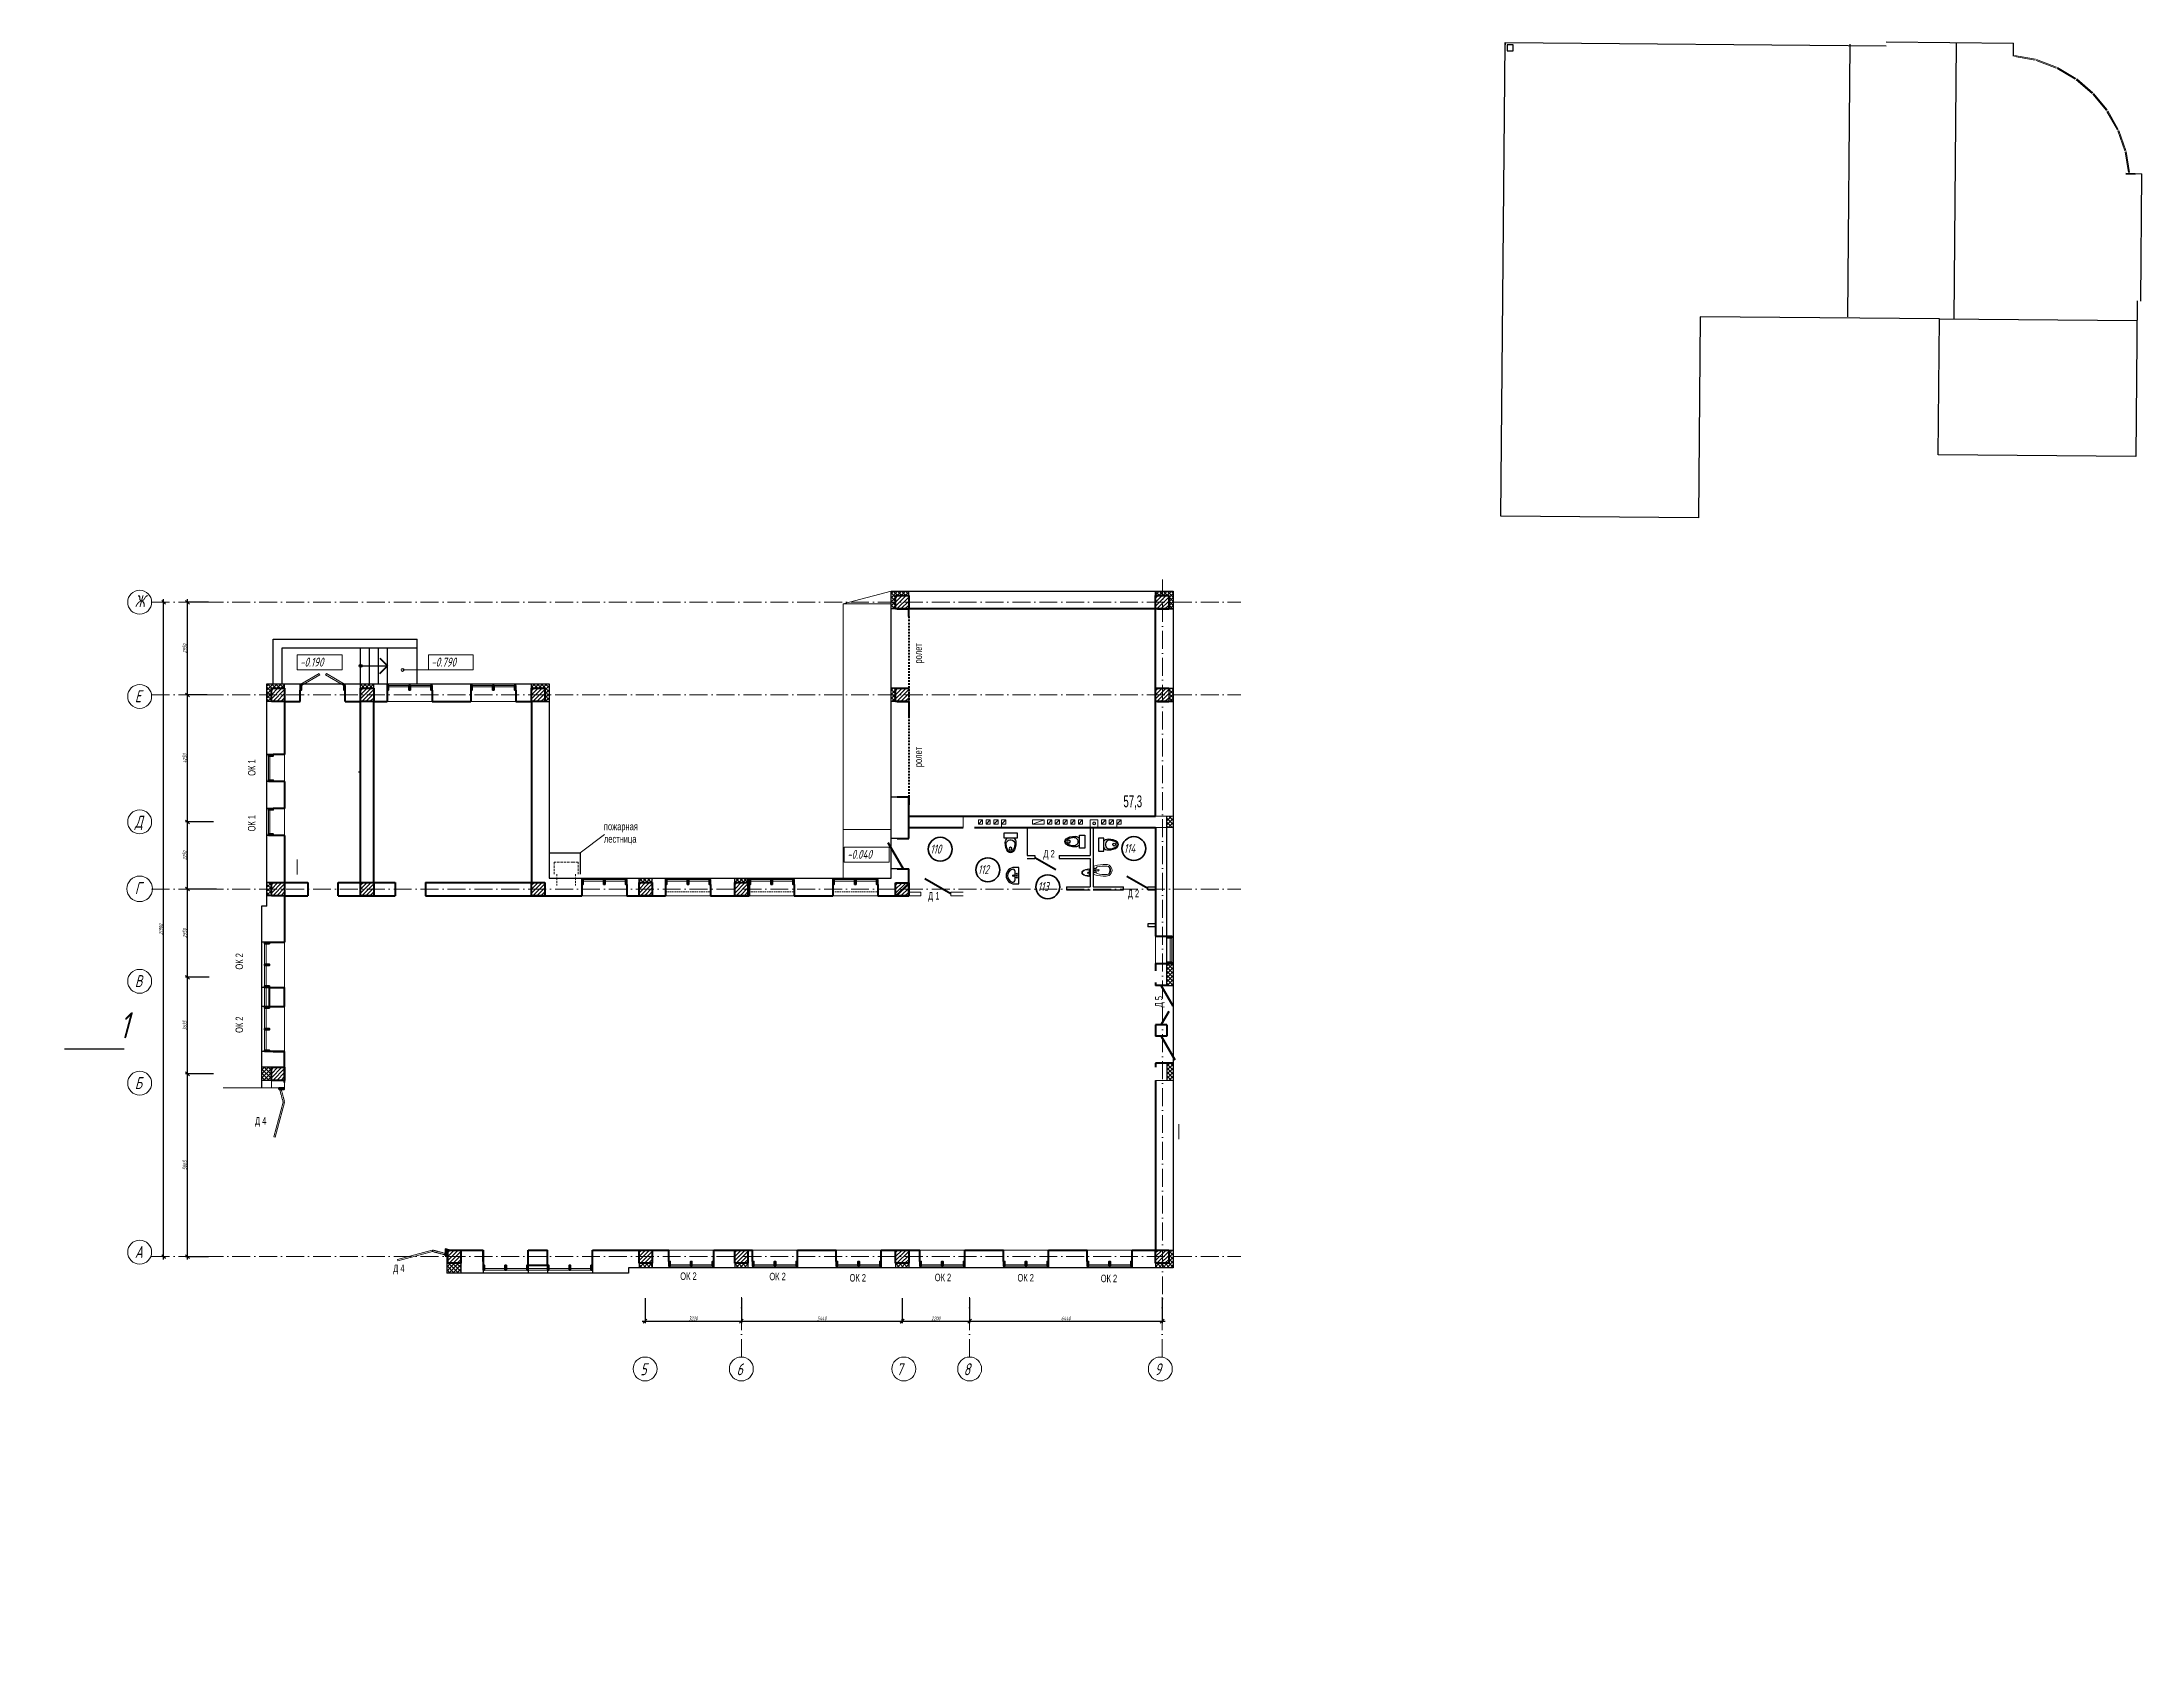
# Model space of a CAD drawing. Header units: millimetres. Extents: x 5763 to 12018931, y 39842 to 3600577.
# Drawn here: x 227130 to 367657, y 539953 to 647787 of the extents above; entities that cross this region are included whole.
import ezdxf

# ---------------------------------------------------------------- set-up
doc = ezdxf.new("R2010")
doc.units = ezdxf.units.MM
for name, pattern in [('ACAD_ISO10W100', [18, 12, -3, 0, -3]), ('DASHED', [0.75, 0.5, -0.25]), ('JIS_02_0.7', [1.35, 0.75, -0.6]), ('ШТРИХОВАЯ', [0.75, 0.5, -0.25])]:
    doc.linetypes.add(name, pattern=pattern)
for name, color, linetype in [('!Форматы', 7, 'Continuous'), ('Архитектура', 7, 'Continuous'), ('технология', 5, 'Continuous')]:
    doc.layers.add(name, color=color, linetype=linetype)
doc.layers.add('Дым', color=244, linetype='Continuous', lineweight=40)
doc.layers.add('Оборудование', color=6, linetype='Continuous', lineweight=18)
doc.styles.add('RUSSWIN', font='russwin.shx', dxfattribs={"width": 0.6})
doc.styles.get("Standard").update_dxf_attribs({"font": 'romans.shx', "width": 0.7, "oblique": 15, "height": 500})
doc.styles.add('VSSP_ROMANS', font='romans.shx', dxfattribs={"width": 0.75, "oblique": 15})
doc.styles.add('VSSP_ROMANS07', font='romans.shx', dxfattribs={"width": 0.7, "oblique": 15, "height": 250})
doc.dimstyles.new('VSSP-100', dxfattribs={"dimscale": 100, "dimtxt": 2.5, "dimasz": 2.5, "dimexe": 1.25, "dimexo": 0.625, "dimtad": 1, "dimdec": 0, "dimrnd": 0.001, "dimzin": 1, "dimtxsty": 'VSSP_ROMANS07', "dimblk": 'OBLIQUE', "dimcen": 2.5, "dimdle": 2, "dimaunit": 1, "dimadec": 3, "dimazin": 2, "dimtfac": 1, "dimtdec": 0, "dimtix": 1, "dimtmove": 2, "dimatfit": 3, "dimldrblk": 'OBLIQUE', "dimfxl": 1.25, "dimtolj": 1, "dimtzin": 0, "dimarcsym": 0})
pattern_1 = [(45, (-463364.7, 238828.96), (-134.70384, 134.70384), []), (135, (-463364.7, 238828.96), (-134.70384, -134.70384), [])]
pattern_2 = [(45, (-1179925.73, -135293.64), (-134.703842, 134.703842), []), (135, (-1179925.73, -135293.64), (-134.703842, -134.703842), [])]

msp = doc.modelspace()

# ---------------------------------------------------------------- texts
at = {"layer": '!Форматы', "lineweight": 20, "char_height": 500, "attachment_point": 1, "rotation": 90, "style": 'RUSSWIN'}
for s, width, insert in [('ролет', 970.4409125, (285516.98378, 606185.66484)), ('ролет', 970.4409125, (285516.98378, 599248.28757)), ('ОК 1', 1116.9715452, (240914.05004, 598665.68593)), ('ОК 1', 1116.9715452, (240914.05004, 594947.68463)), ('ОК 2', 1116.9715452, (240082.47791, 585697.89892)), ('Д 5', 1116.9715452, (301616.83315, 583165.72128)), ('ОК 2', 1116.9715452, (240082.47791, 581460.08079))]:
    msp.add_mtext_dynamic_manual_height_columns(s, width=width, gutter_width=1250, heights=[0], dxfattribs=dict(at, insert=insert))
at = {"layer": '!Форматы', "color": 1, "lineweight": 20, "insert": (264733.32885, 595528.86925), "char_height": 500, "attachment_point": 1, "style": 'RUSSWIN'}
msp.add_mtext_dynamic_manual_height_columns('пожарная \\Pлестница', width=2126.0684006, gutter_width=1250, heights=[0], dxfattribs=at)
at = {"layer": '!Форматы', "lineweight": 20, "char_height": 500, "attachment_point": 1, "style": 'RUSSWIN'}
for s, insert in [('Д 2', (294144.43561, 593703.92065)), ('Д 1', (286428.08024, 590881.00333)), ('Д 2', (299792.98981, 591044.93542)), ('Д 4', (241388.16465, 575824.95173)), ('Д 4', (250632.7448, 565951.26291)), ('ОК 2', (269839.59822, 565426.96471)), ('ОК 2', (275802.52477, 565404.65459)), ('ОК 2', (281169.75571, 565317.12655)), ('ОК 2', (286870.4375, 565340.78315)), ('ОК 2', (292409.03664, 565320.15089)), ('ОК 2', (297977.08228, 565274.62615))]:
    msp.add_mtext_dynamic_manual_height_columns(s, width=1116.9715452, gutter_width=1250, heights=[0], dxfattribs=dict(at, insert=insert))
at = {"insert": (232296.64213, 582847.05665), "char_height": 1750, "attachment_point": 1}
msp.add_mtext_dynamic_manual_height_columns('1', width=5334.1830827, gutter_width=12.5, heights=[0], dxfattribs=at)
at = {"layer": 'Архитектура', "color": 7, "lineweight": 20, "style": 'VSSP_ROMANS07', "oblique": 15, "width": 0.7}
for s, p in [('Ж', (233342.25847, 609958.93242)), ('Е', (233342.25847, 603595.53181)), ('Д', (233342.25847, 595195.53181)), ('Г', (233342.25847, 590756.06395)), ('Б', (233342.25847, 577706.70382)), ('А', (233342.25847, 566395.53181)), ('5', (267165.37928, 558544.34512)), ('6', (273607.37774, 558544.34512)), ('7', (284308.8979, 558544.34512)), ('8', (288800.09096, 558544.34512)), ('9', (301588.92466, 558544.34512))]:
    msp.add_text(s, height=800, dxfattribs=at).set_placement(p)
at = {"layer": 'Архитектура', "color": 7, "lineweight": 18, "style": 'VSSP_ROMANS', "oblique": 15, "width": 0.7}
for s, p in [('-0.190', (244394.37179, 605978.30612)), ('-0.790', (253177.517, 605978.30612)), ('-0.040', (281005.41908, 593112.76686))]:
    msp.add_text(s, height=600, dxfattribs=at).set_placement(p)
at = {"layer": 'Архитектура', "color": 7, "lineweight": 35, "style": 'VSSP_ROMANS07', "oblique": 15, "width": 0.7}
for s, p in [('110', (286568.6446, 593464.14004)), ('114', (299522.50103, 593508.78981)), ('112', (289750.80413, 592091.50369)), ('113', (293759.2106, 590952.86785))]:
    msp.add_text(s, height=600, dxfattribs=at).set_placement(p)
at = {"layer": 'Архитектура', "lineweight": 20, "style": 'VSSP_ROMANS07', "oblique": 15, "width": 0.7}
msp.add_text('В', height=800, dxfattribs=at).set_placement((233342.30452, 584525.53181))
at = {"layer": 'технология', "color": 1, "lineweight": 20, "insert": (299495.46883, 597359.40556), "char_height": 800, "attachment_point": 1, "style": 'RUSSWIN'}
msp.add_mtext_dynamic_manual_height_columns('57,3', width=1845.5505475, gutter_width=1250, heights=[0], dxfattribs=at)

# ---------------------------------------------------------------- blocks, each defined once
blk = doc.blocks.new('_OBLIQUE')
at = {"color": 0, "linetype": 'ByBlock'}
blk.add_line((-0.5, -0.5), (0.5, 0.5), dxfattribs=at)
blk = doc.blocks.new('*D84')
at = {"layer": 'Defpoints', "color": 0, "transparency": 16777216}
for p in [(235266, 610286), (235266, 610286), (235266, 566482)]:
    blk.add_point(p, dxfattribs=at)
at = {"layer": 'Архитектура', "color": 0, "lineweight": -2, "transparency": 16777216}
for p, q in [((235266, 566282), (235266, 610486)), ((235266, 610286), (235391, 610286)), ((235266, 566482), (235391, 566482))]:
    blk.add_line(p, q, dxfattribs=at)
at = {"layer": 'Архитектура', "color": 0, "lineweight": -2, "transparency": 16777216, "xscale": 250, "yscale": 250, "zscale": 250}
for p, rotation in [((235266, 610286), 90), ((235266, 566482), 270)]:
    blk.add_blockref('_OBLIQUE', p, dxfattribs=dict(at, rotation=rotation))
at = {"layer": 'Архитектура', "color": 0, "lineweight": 20, "transparency": 16777216, "insert": (235079, 588384), "char_height": 250, "attachment_point": 5, "rotation": 90, "style": 'VSSP_ROMANS07'}
blk.add_mtext('\\A1;21900', dxfattribs=at)
blk = doc.blocks.new('ПИССУАР')
at = {"layer": 'Оборудование'}
blk.add_line((77, 61), (-77, 61), dxfattribs=at)
at = {"layer": 'Оборудование', "ltscale": 5}
blk.add_line((-51, 36), (51, 36), dxfattribs=at)
at = {"layer": 'Оборудование'}
blk.add_circle((0, 0), 23.1, dxfattribs=at)
for centre, radius, start, end in [((-82, 18), 43.3, 83.40979, 173.21637), ((-51, -15), 50.3, 90, 164.73907), ((51, -15), 50.3, 15.26093, 90), ((82, 18), 43.3, 6.78363, 96.59021)]:
    blk.add_arc(centre, radius, start, end, dxfattribs=at)
at = {"layer": 'Оборудование', "extrusion": (0, 0, -1)}
for centre, major_axis, ratio, start_param, end_param in [((0, 23), (0, -242), 0.5153, 4.712389, 7.853982), ((0, 0), (0, 195), 0.510377, 1.580731, 4.702455)]:
    blk.add_ellipse(centre, major_axis=major_axis, ratio=ratio, start_param=start_param, end_param=end_param, dxfattribs=at)
blk = doc.blocks.new('УНИТАЗ')
for p, q in [((0, 215), (0, -215)), ((179, 215), (0, 215)), ((179, -215), (179, 215)), ((236, 23), (236, -23)), ((0, -215), (179, -215))]:
    blk.add_line(p, q)
blk.add_circle((528, 0), 47.6)
for centre, radius, start, end in [((321, 0), 180, 90, 141.99663), ((356, 23), 120, 89.70949, 180), ((321, 0), 180, 218.00337, 270), ((356, -23), 120, 180, 270.29051)]:
    blk.add_arc(centre, radius, start, end)
for centre, major_axis, ratio, start_param, end_param in [((321, 0), (349, 0), 0.5153, 4.712389, 7.853982), ((354, 0), (-281, 0), 0.510377, 1.580731, 4.702455)]:
    blk.add_ellipse(centre, major_axis=major_axis, ratio=ratio, start_param=start_param, end_param=end_param)
blk = doc.blocks.new('БИДЕ')
at = {"layer": 'Оборудование'}
for p, q in [((-80, 0), (80, 0)), ((-63, -99), (63, -99))]:
    blk.add_line(p, q, dxfattribs=at)
for centre, radius in [((-65, -59), 14.7), ((0, -174), 27.2), ((0, -59), 14.7), ((65, -59), 14.7)]:
    blk.add_circle(centre, radius, dxfattribs=at)
for centre, radius, start, end in [((-80, -75), 75, 90, 165.36824), ((80, -75), 75, 14.63176, 90), ((1107, -385), 1301, 165.36824, 182.1212), ((0, -440), 194, 177.89946, 2.10054), ((1456, -455), 1600, 168.611, 179.36719), ((0, -440), 144, 178.83866, 1.16134), ((-63, -149), 50, 90, 168.611), ((0, -440), 123, 231.11857, 308.88143), ((63, -149), 50, 11.389, 90), ((-1456, -455), 1600, 0.63281, 11.389), ((-1107, -385), 1301, 357.8788, 14.63176)]:
    blk.add_arc(centre, radius, start, end, dxfattribs=at)
blk = doc.blocks.new('УМЫВАЛЬНИК')
for p, q in [((275, 0), (-275, 0)), ((-275, 0), (-275, -145)), ((275, -145), (275, 0)), ((141, -120), (-141, -120)), ((0, -370), (0, -370)), ((0, -420), (0, -420))]:
    blk.add_line(p, q)
for centre, radius in [((-65, -59), 14.7), ((0, -174), 27.2), ((0, -59), 14.7), ((65, -59), 14.7)]:
    blk.add_circle(centre, radius)
for centre, radius, start, end in [((0, -145), 275, 180, 270), ((-141, -195), 75, 90, 199.47122), ((0, -145), 225, 199.47122, 270), ((0, -145), 275, 270, 0), ((0, -145), 225, 270, 340.52878), ((141, -195), 75, 340.52878, 90)]:
    blk.add_arc(centre, radius, start, end)
blk = doc.blocks.new('*D85')
at = {"layer": 'Defpoints', "color": 0, "transparency": 16777216}
for p in [(236866, 578722), (238658, 578722), (238336, 566482)]:
    blk.add_point(p, dxfattribs=at)
at = {"layer": 'Архитектура', "color": 0, "lineweight": -2, "transparency": 16777216}
for p, q in [((238596, 578722), (236741, 578722)), ((236866, 566282), (236866, 578922)), ((238274, 566482), (236741, 566482))]:
    blk.add_line(p, q, dxfattribs=at)
at = {"layer": 'Архитектура', "color": 0, "lineweight": -2, "transparency": 16777216, "xscale": 250, "yscale": 250, "zscale": 250}
for p, rotation in [((236866, 578722), 90), ((236866, 566482), 270)]:
    blk.add_blockref('_OBLIQUE', p, dxfattribs=dict(at, rotation=rotation))
at = {"layer": 'Архитектура', "color": 0, "lineweight": 20, "transparency": 16777216, "insert": (236679, 572602), "char_height": 250, "width": 65299.15, "attachment_point": 5, "rotation": 90, "style": 'VSSP_ROMANS07'}
blk.add_mtext('\\A1;5865', dxfattribs=at)
blk = doc.blocks.new('*D86')
at = {"layer": 'Defpoints', "color": 0, "transparency": 16777216}
for p in [(236866, 585184), (238384, 585184), (238254, 578722)]:
    blk.add_point(p, dxfattribs=at)
at = {"layer": 'Архитектура', "color": 0, "lineweight": -2, "transparency": 16777216}
for p, q in [((238322, 585184), (236741, 585184)), ((236866, 578522), (236866, 585384)), ((238192, 578722), (236741, 578722))]:
    blk.add_line(p, q, dxfattribs=at)
at = {"layer": 'Архитектура', "color": 0, "lineweight": -2, "transparency": 16777216, "xscale": 250, "yscale": 250, "zscale": 250}
for p, rotation in [((236866, 585184), 90), ((236866, 578722), 270)]:
    blk.add_blockref('_OBLIQUE', p, dxfattribs=dict(at, rotation=rotation))
at = {"layer": 'Архитектура', "color": 0, "lineweight": 20, "transparency": 16777216, "insert": (236679, 581953), "char_height": 250, "attachment_point": 5, "rotation": 90, "style": 'VSSP_ROMANS07'}
blk.add_mtext('\\A1;3635', dxfattribs=at)
blk = doc.blocks.new('*D87')
at = {"layer": 'Defpoints', "color": 0, "transparency": 16777216}
for p in [(236866, 591086), (238868, 591086), (237616, 585184)]:
    blk.add_point(p, dxfattribs=at)
at = {"layer": 'Архитектура', "color": 0, "lineweight": -2, "transparency": 16777216}
for p, q in [((238806, 591086), (236741, 591086)), ((236866, 584984), (236866, 591286)), ((237554, 585184), (236741, 585184))]:
    blk.add_line(p, q, dxfattribs=at)
at = {"layer": 'Архитектура', "color": 0, "lineweight": -2, "transparency": 16777216, "xscale": 250, "yscale": 250, "zscale": 250}
for p, rotation in [((236866, 591086), 90), ((236866, 585184), 270)]:
    blk.add_blockref('_OBLIQUE', p, dxfattribs=dict(at, rotation=rotation))
at = {"layer": 'Архитектура', "color": 0, "lineweight": 20, "transparency": 16777216, "insert": (236679, 588135), "char_height": 250, "attachment_point": 5, "rotation": 90, "style": 'VSSP_ROMANS07'}
blk.add_mtext('\\A1;2950', dxfattribs=at)
blk = doc.blocks.new('*D88')
at = {"layer": 'Defpoints', "color": 0, "transparency": 16777216}
for p in [(236866, 595584), (237616, 595584), (238791, 591086)]:
    blk.add_point(p, dxfattribs=at)
at = {"layer": 'Архитектура', "color": 0, "lineweight": -2, "transparency": 16777216}
for p, q in [((237554, 595584), (236741, 595584)), ((236866, 590886), (236866, 595784)), ((238728, 591086), (236741, 591086))]:
    blk.add_line(p, q, dxfattribs=at)
at = {"layer": 'Архитектура', "color": 0, "lineweight": -2, "transparency": 16777216, "xscale": 250, "yscale": 250, "zscale": 250}
for p, rotation in [((236866, 595584), 90), ((236866, 591086), 270)]:
    blk.add_blockref('_OBLIQUE', p, dxfattribs=dict(at, rotation=rotation))
at = {"layer": 'Архитектура', "color": 0, "lineweight": 20, "transparency": 16777216, "insert": (236679, 593335), "char_height": 250, "width": 65741.77, "attachment_point": 5, "rotation": 90, "style": 'VSSP_ROMANS07'}
blk.add_mtext('\\A1;2250', dxfattribs=at)
blk = doc.blocks.new('*D89')
at = {"layer": 'Defpoints', "color": 0, "transparency": 16777216}
for p in [(236866, 604086), (238251, 604086), (238675, 595584)]:
    blk.add_point(p, dxfattribs=at)
at = {"layer": 'Архитектура', "color": 0, "lineweight": -2, "transparency": 16777216}
for p, q in [((236866, 595384), (236866, 604286)), ((238189, 604086), (236741, 604086)), ((238613, 595584), (236741, 595584))]:
    blk.add_line(p, q, dxfattribs=at)
at = {"layer": 'Архитектура', "color": 0, "lineweight": -2, "transparency": 16777216, "xscale": 250, "yscale": 250, "zscale": 250}
for p, rotation in [((236866, 604086), 90), ((236866, 595584), 270)]:
    blk.add_blockref('_OBLIQUE', p, dxfattribs=dict(at, rotation=rotation))
at = {"layer": 'Архитектура', "color": 0, "lineweight": 20, "transparency": 16777216, "insert": (236679, 599835), "char_height": 250, "width": 61132.49, "attachment_point": 5, "rotation": 90, "style": 'VSSP_ROMANS07'}
blk.add_mtext('\\A1;4250', dxfattribs=at)
blk = doc.blocks.new('*D90')
at = {"layer": 'Defpoints', "color": 0, "transparency": 16777216}
for p in [(236866, 610286), (238336, 610286), (237616, 604086)]:
    blk.add_point(p, dxfattribs=at)
at = {"layer": 'Архитектура', "color": 0, "lineweight": -2, "transparency": 16777216}
for p, q in [((238274, 610286), (236741, 610286)), ((236866, 603886), (236866, 610486)), ((237554, 604086), (236741, 604086))]:
    blk.add_line(p, q, dxfattribs=at)
at = {"layer": 'Архитектура', "color": 0, "lineweight": -2, "transparency": 16777216, "xscale": 250, "yscale": 250, "zscale": 250}
for p, rotation in [((236866, 610286), 90), ((236866, 604086), 270)]:
    blk.add_blockref('_OBLIQUE', p, dxfattribs=dict(at, rotation=rotation))
at = {"layer": 'Архитектура', "color": 0, "lineweight": 20, "transparency": 16777216, "insert": (236679, 607186), "char_height": 250, "attachment_point": 5, "rotation": 90, "style": 'VSSP_ROMANS07'}
blk.add_mtext('\\A1;2950', dxfattribs=at)
blk = doc.blocks.new('*D91')
at = {"layer": 'Defpoints', "color": 0, "transparency": 16777216}
for p in [(267486, 563764), (273928, 563764), (273928, 562164)]:
    blk.add_point(p, dxfattribs=at)
at = {"layer": 'Архитектура', "color": 0, "lineweight": -2, "transparency": 16777216}
for p, q in [((267486, 563702), (267486, 562039)), ((273928, 563702), (273928, 562039)), ((267286, 562164), (274128, 562164))]:
    blk.add_line(p, q, dxfattribs=at)
at = {"layer": 'Архитектура', "color": 0, "lineweight": -2, "transparency": 16777216, "xscale": 250, "yscale": 250, "zscale": 250, "rotation": 180}
blk.add_blockref('_OBLIQUE', (267486, 562164), dxfattribs=at)
at = {"layer": 'Архитектура', "color": 0, "lineweight": -2, "transparency": 16777216, "xscale": 250, "yscale": 250, "zscale": 250}
blk.add_blockref('_OBLIQUE', (273928, 562164), dxfattribs=at)
at = {"layer": 'Архитектура', "color": 0, "lineweight": 20, "transparency": 16777216, "insert": (270707, 562352), "char_height": 250, "width": 87154.5, "attachment_point": 5, "style": 'VSSP_ROMANS07'}
blk.add_mtext('\\A1;3220', dxfattribs=at)
blk = doc.blocks.new('*D93')
at = {"layer": 'Defpoints', "color": 0, "transparency": 16777216}
for p in [(284688, 563764), (289206, 563764), (289206, 562164)]:
    blk.add_point(p, dxfattribs=at)
at = {"layer": 'Архитектура', "color": 0, "lineweight": -2, "transparency": 16777216}
for p, q in [((284688, 563702), (284688, 562039)), ((289206, 563702), (289206, 562039)), ((284488, 562164), (289406, 562164))]:
    blk.add_line(p, q, dxfattribs=at)
at = {"layer": 'Архитектура', "color": 0, "lineweight": -2, "transparency": 16777216, "xscale": 250, "yscale": 250, "zscale": 250, "rotation": 180}
blk.add_blockref('_OBLIQUE', (284688, 562164), dxfattribs=at)
at = {"layer": 'Архитектура', "color": 0, "lineweight": -2, "transparency": 16777216, "xscale": 250, "yscale": 250, "zscale": 250}
blk.add_blockref('_OBLIQUE', (289206, 562164), dxfattribs=at)
at = {"layer": 'Архитектура', "color": 0, "lineweight": 20, "transparency": 16777216, "insert": (286947, 562351), "char_height": 250, "width": 65741.77, "attachment_point": 5, "style": 'VSSP_ROMANS07'}
blk.add_mtext('\\A1;2200', dxfattribs=at)
blk = doc.blocks.new('*D94')
at = {"layer": 'Defpoints', "color": 0, "transparency": 16777216}
for p in [(289206, 563764), (302088, 563764), (302088, 562164)]:
    blk.add_point(p, dxfattribs=at)
at = {"layer": 'Архитектура', "color": 0, "lineweight": -2, "transparency": 16777216}
for p, q in [((289206, 563702), (289206, 562039)), ((302088, 563702), (302088, 562039)), ((289006, 562164), (302288, 562164))]:
    blk.add_line(p, q, dxfattribs=at)
at = {"layer": 'Архитектура', "color": 0, "lineweight": -2, "transparency": 16777216, "xscale": 250, "yscale": 250, "zscale": 250, "rotation": 180}
blk.add_blockref('_OBLIQUE', (289206, 562164), dxfattribs=at)
at = {"layer": 'Архитектура', "color": 0, "lineweight": -2, "transparency": 16777216, "xscale": 250, "yscale": 250, "zscale": 250}
blk.add_blockref('_OBLIQUE', (302088, 562164), dxfattribs=at)
at = {"layer": 'Архитектура', "color": 0, "lineweight": 20, "transparency": 16777216, "insert": (295647, 562352), "char_height": 250, "attachment_point": 5, "style": 'VSSP_ROMANS07'}
blk.add_mtext('\\A1;6440', dxfattribs=at)
blk = doc.blocks.new('*D92')
at = {"layer": '!Форматы', "color": 0, "lineweight": -2, "transparency": 16777216}
for p, q in [((273728, 562164), (284893, 562164)), ((273928, 562164), (273928, 562039)), ((284693, 562164), (284693, 562289))]:
    blk.add_line(p, q, dxfattribs=at)
at = {"layer": 'Defpoints', "color": 0, "transparency": 16777216}
for p in [(273928, 562164), (284693, 562164), (284693, 562164)]:
    blk.add_point(p, dxfattribs=at)
at = {"layer": '!Форматы', "color": 0, "lineweight": -2, "transparency": 16777216, "xscale": 250, "yscale": 250, "zscale": 250, "rotation": 180}
blk.add_blockref('_OBLIQUE', (273928, 562164), dxfattribs=at)
at = {"layer": '!Форматы', "color": 0, "lineweight": -2, "transparency": 16777216, "xscale": 250, "yscale": 250, "zscale": 250}
blk.add_blockref('_OBLIQUE', (284693, 562164), dxfattribs=at)
at = {"layer": '!Форматы', "color": 0, "lineweight": 20, "transparency": 16777216, "insert": (279311, 562351), "char_height": 250, "attachment_point": 5, "style": 'VSSP_ROMANS07'}
blk.add_mtext('\\A1;5440', dxfattribs=at)

# ---------------------------------------------------------------- dimensions: what is measured, and where the dimension line sits
at = {"layer": '!Форматы', "color": 1, "lineweight": 20}
dim = msp.add_linear_dim(base=(284693.18336, 562163.86428), p1=(273928.25924, 562164.25955), p2=(284693.18336, 562163.86428), text='5440', dimstyle='VSSP-100', override={"dimfxlon": 1}, dxfattribs=at)
dim.commit()
dim.dimension.update_dxf_attribs({"geometry": '*D92', "text_midpoint": (279310.7213, 562351.36428)})
at = {"layer": 'Архитектура', "color": 7, "lineweight": 20}
for base, p1, p2, text, override, picture, middle in [((236866.26111, 604086.25934), (238675.22742, 595584.25934), (238251.11591, 604086.25934), '4250', {"dimfxl": 100}, '*D89', (236678.76111, 599835.25934)), ((236866.26111, 595584.25934), (238790.95417, 591086.25934), (237616.26111, 595584.25934), '2250', {"dimfxl": 100}, '*D88', (236678.76111, 593335.25934)), ((235266.26111, 610285.76996), (235266.26111, 566482.25934), (235266.26111, 610285.76996), '21900', {"dimfxlon": 1}, '*D84', (235078.76111, 588384.01465)), ((236866.26111, 610285.76996), (237616.26111, 604086.25934), (238336.26094, 610285.76996), '2950', {"dimfxl": 100}, '*D90', (236678.76111, 607186.01465)), ((236866.26111, 578722.25934), (238336.26094, 566482.25934), (238658.28914, 578722.25934), '5865', {"dimfxl": 100}, '*D85', (236678.76111, 572602.25934)), ((236866.26111, 591086.25934), (237616.26111, 585184.25934), (238868.1088, 591086.25934), '2950', {"dimfxl": 100}, '*D87', (236678.76111, 588135.25934)), ((236866.26111, 585184.25934), (238254.25321, 578722.25934), (238384.12895, 585184.25934), '3635', {"dimfxl": 100}, '*D86', (236678.76111, 581953.25934))]:
    dim = msp.add_linear_dim(base=base, p1=p1, p2=p2, angle=90, text=text, dimstyle='VSSP-100', override=override, dxfattribs=at)
    dim.commit()
    dim.dimension.update_dxf_attribs({"geometry": picture, "text_midpoint": middle})
for base, p1, p2, text, override, picture, middle in [((273928.25924, 562164.25955), (267486.26077, 563764.25934), (273928.25924, 563764.25934), '3220', {"dimadec": 3, "dimfxl": 100}, '*D91', (270707.26, 562351.75955)), ((289206.25435, 562163.86428), (284687.5887, 563764.25934), (289206.25435, 563764.25934), '2200', {"dimfxl": 100}, '*D93', (286946.92152, 562351.36428)), ((302088.26077, 562164.25955), (289206.25435, 563764.25934), (302088.26077, 563764.25934), '6440', {"dimfxl": 100}, '*D94', (295647.25756, 562351.75955))]:
    dim = msp.add_linear_dim(base=base, p1=p1, p2=p2, text=text, dimstyle='VSSP-100', override=override, dxfattribs=at)
    dim.commit()
    dim.dimension.update_dxf_attribs({"geometry": picture, "text_midpoint": middle})

# ---------------------------------------------------------------- hatches: boundary and pattern name
at = {"ltscale": 100, "transparency": 33554597}
h = msp.add_hatch(dxfattribs=at)
h.set_pattern_fill('ANSI37', color=256, scale=60)
h.set_pattern_definition(pattern_1)
h.paths.add_polyline_path([(284684.5027, 611023.76996), (283946.26077, 611023.76996), (283946.26077, 610285.76996), (284242.26077, 610285.76996), (284242.26077, 610727.76996), (284684.55529, 610727.76996)])
h.paths.add_polyline_path([(284242.26077, 610285.76996), (283946.26077, 610285.76996), (283946.26077, 609843.76996), (284242.26077, 609843.76996)])
h.paths.add_polyline_path([(285126.26077, 611023.76996), (284684.5027, 611023.76996), (284684.55529, 610727.76996), (285126.26077, 610727.76996)])
h = msp.add_hatch(dxfattribs=at)
h.set_pattern_fill('ANSI31', color=256, scale=60)
h.set_pattern_definition([(45, (-282622.53, 393925.3), (-134.70384, 134.70384), [])])
h.paths.add_polyline_path([(284242.26077, 609843.76996), (285126.26077, 609843.76996), (285126.26077, 610727.76996), (284242.26077, 610727.76996)])
h = msp.add_hatch(dxfattribs=at)
h.set_pattern_fill('ANSI37', color=256, scale=60)
h.set_pattern_definition(pattern_1)
h.paths.add_polyline_path([(302104.90214, 611023.76996), (301646.26077, 611023.76996), (301646.26077, 610727.76996), (302104.90214, 610727.76996)])
h.paths.add_polyline_path([(302826.26077, 611023.76996), (302104.90214, 611023.76996), (302104.90214, 610727.76996), (302530.26077, 610727.76996), (302530.26077, 610285.76996), (302826.26077, 610285.76996)])
h.paths.add_polyline_path([(302826.26077, 610285.76996), (302530.26077, 610285.76996), (302530.26077, 609843.76996), (302826.26077, 609843.76996)])
h = msp.add_hatch(dxfattribs=at)
h.set_pattern_fill('ANSI31', color=256, scale=60)
h.set_pattern_definition([(45, (-265218.53, 393925.3), (-134.70384, 134.70384), [])])
h.paths.add_polyline_path([(302530.26077, 610727.76996), (301646.26077, 610727.76996), (301646.26077, 609843.76996), (302530.26077, 609843.76996)])
h = msp.add_hatch(dxfattribs=at)
h.set_pattern_fill('ANSI37', color=256, scale=60)
h.set_pattern_definition(pattern_2)
h.paths.add_polyline_path([(242482.26077, 591528.25934), (242186.26077, 591528.25934), (242186.26077, 590644.25934), (242482.26077, 590644.25934)])
h.paths.add_polyline_path([(243366.26077, 604824.25932), (242186.26077, 604824.25932), (242186.26077, 604086.25934), (242482.26077, 604086.25934), (242482.26077, 604528.25934), (243366.26077, 604528.25934)])
h.paths.add_polyline_path([(242482.26077, 604086.25934), (242186.26077, 604086.25934), (242186.26077, 603644.25934), (242482.26077, 603644.25934)])
h = msp.add_hatch(dxfattribs=at)
h.set_pattern_fill('ANSI31', color=256, scale=60)
h.set_pattern_definition([(45, (-324382.53, 387725.79), (-134.70384, 134.70384), [])])
h.paths.add_polyline_path([(243366.26077, 604528.25934), (242482.26077, 604528.25934), (242482.26077, 603644.25934), (243366.26077, 603644.25934)])
h = msp.add_hatch(dxfattribs=at)
h.set_pattern_fill('ANSI37', color=256, scale=60)
h.set_pattern_definition(pattern_2)
h.paths.add_polyline_path([(249330.26077, 604824.25932), (248446.26077, 604824.25932), (248446.26077, 604528.25934), (249330.26077, 604528.25934)])
h = msp.add_hatch(dxfattribs=at)
h.set_pattern_fill('ANSI31', color=256, scale=60)
h.set_pattern_definition([(45, (-318418.53, 387725.79), (-134.70384, 134.70384), [])])
h.paths.add_polyline_path([(249330.26077, 604528.25934), (248446.26077, 604528.25934), (248446.26077, 603644.25934), (249330.26077, 603644.25934)])
h = msp.add_hatch(dxfattribs=at)
h.set_pattern_fill('ANSI37', color=256, scale=60)
h.set_pattern_definition(pattern_2)
h.paths.add_polyline_path([(261066.26077, 604824.25932), (259886.26077, 604824.25932), (259886.26077, 604528.25934), (260770.26077, 604528.25934), (260770.26077, 603644.25934), (261066.26077, 603644.25934)])
h = msp.add_hatch(dxfattribs=at)
h.set_pattern_fill('ANSI31', color=256, scale=60)
h.set_pattern_definition([(45, (-306978.53, 387725.79), (-134.70384, 134.70384), [])])
h.paths.add_polyline_path([(260770.26077, 604528.25934), (259886.26077, 604528.25934), (259886.26077, 603644.25934), (260770.26077, 603644.25934)])
h = msp.add_hatch(dxfattribs=at)
h.set_pattern_fill('ANSI37', color=256, scale=60)
h.set_pattern_definition(pattern_1)
h.paths.add_polyline_path([(284242.26077, 604528.25934), (283946.26077, 604528.25934), (283946.26077, 604086.25934), (284242.26077, 604086.25934)])
h.paths.add_polyline_path([(284242.26077, 604086.25934), (283946.26077, 604086.25934), (283946.26077, 603644.25934), (284242.26077, 603644.25934)])
h = msp.add_hatch(dxfattribs=at)
h.set_pattern_fill('ANSI31', color=256, scale=60)
h.set_pattern_definition([(45, (-282622.53, 387725.79), (-134.70384, 134.70384), [])])
h.paths.add_polyline_path([(285126.26077, 604528.25934), (284242.26077, 604528.25934), (284242.26077, 603644.25934), (285126.26077, 603644.25934)])
h = msp.add_hatch(dxfattribs=at)
h.set_pattern_fill('ANSI31', color=256, scale=60)
h.set_pattern_definition([(45, (-265218.53, 387725.79), (-134.70384, 134.70384), [])])
h.paths.add_polyline_path([(302530.26077, 604528.25934), (301646.26077, 604528.25934), (301646.26077, 603644.25934), (302530.26077, 603644.25934)])
h = msp.add_hatch(dxfattribs=at)
h.set_pattern_fill('ANSI37', color=256, scale=60)
h.set_pattern_definition(pattern_1)
h.paths.add_polyline_path([(302826.26077, 604528.25934), (302530.26077, 604528.25934), (302530.26077, 604086.25934), (302826.26077, 604086.25934)])
h.paths.add_polyline_path([(302826.26077, 604086.25934), (302530.26077, 604086.25934), (302530.26077, 603644.25934), (302826.26077, 603644.25934)])
h = msp.add_hatch(dxfattribs=at)
h.set_pattern_fill('ANSI37', color=256, scale=60)
h.set_pattern_definition(pattern_2)
h.paths.add_polyline_path([(302826.26077, 595963.76996), (302406.26077, 595963.76996), (302406.26077, 595203.76996), (302826.26077, 595203.76996)])
h = msp.add_hatch(dxfattribs=at)
h.set_pattern_fill('ANSI37', color=256, scale=60)
h.set_pattern_definition(pattern_2)
h.paths.add_polyline_path([(267970.26077, 591824.25932), (267086.26077, 591824.25932), (267086.26077, 591528.25934), (267970.26077, 591528.25934)])
h.paths.add_polyline_path([(274370.25924, 591824.25932), (273486.25924, 591824.25932), (273486.25924, 591528.25934), (274370.25924, 591528.25934)])
h = msp.add_hatch(dxfattribs=at)
h.set_pattern_fill('ANSI31', color=256, scale=60)
h.set_pattern_definition([(45, (-324382.53, 374725.79), (-134.70384, 134.70384), [])])
h.paths.add_polyline_path([(243366.26077, 591528.25934), (242482.26077, 591528.25934), (242482.26077, 590644.25934), (243366.26077, 590644.25934)])
h = msp.add_hatch(dxfattribs=at)
h.set_pattern_fill('ANSI31', color=256, scale=60)
h.set_pattern_definition([(45, (-318418.53, 374725.79), (-134.70384, 134.70384), [])])
h.paths.add_polyline_path([(249330.26077, 591528.25934), (248446.26077, 591528.25934), (248446.26077, 590644.25934), (249330.26077, 590644.25934)])
h = msp.add_hatch(dxfattribs=at)
h.set_pattern_fill('ANSI31', color=256, scale=60)
h.set_pattern_definition([(45, (-306978.53, 374725.79), (-134.70384, 134.70384), [])])
h.paths.add_polyline_path([(260770.26077, 591528.25934), (259886.26077, 591528.25934), (259886.26077, 590644.25934), (260770.26077, 590644.25934)])
h = msp.add_hatch(dxfattribs=at)
h.set_pattern_fill('ANSI31', color=256, scale=60)
h.set_pattern_definition([(45, (-299778.53, 374725.79), (-134.70384, 134.70384), [])])
h.paths.add_polyline_path([(267970.26077, 591528.25934), (267086.26077, 591528.25934), (267086.26077, 590644.25934), (267970.26077, 590644.25934)])
h = msp.add_hatch(dxfattribs=at)
h.set_pattern_fill('ANSI31', color=256, scale=60)
h.set_pattern_definition([(45, (-293378.53, 374725.79), (-134.70384, 134.70384), [])])
h.paths.add_polyline_path([(274370.25924, 591528.25934), (273486.25924, 591528.25934), (273486.25924, 590644.25934), (274370.25924, 590644.25934)])
h = msp.add_hatch(dxfattribs=at)
h.set_pattern_fill('ANSI31', color=256, scale=60)
h.set_pattern_definition([(45, (-282622.53, 374709.71), (-134.70384, 134.70384), [])])
h.paths.add_polyline_path([(285126.26077, 591512.187), (284242.26077, 591512.187), (284242.26077, 590628.187), (285126.26077, 590628.187)])
h = msp.add_hatch(dxfattribs=at)
h.set_pattern_fill('ANSI37', color=256, scale=60)
h.set_pattern_definition(pattern_2)
h.paths.add_polyline_path([(302826.26077, 586084.25934), (302726.16493, 586084.25934), (302406.16493, 586084.25934), (302406.26077, 584624.25934), (302826.26077, 584624.25934)])
h = msp.add_hatch(dxfattribs=at)
h.set_pattern_fill('ANSI37', color=256, scale=60)
h.set_pattern_definition([(45, (-1179925.73, -134785.9), (-134.703842, 134.703842), []), (135, (-1179925.73, -134785.9), (-134.703842, -134.703842), [])])
h.paths.add_polyline_path([(242482.26077, 579164.25934), (241826.26077, 579164.25934), (241826.26077, 578280.25934), (242482.26077, 578280.25934)])
h = msp.add_hatch(dxfattribs=at)
h.set_pattern_fill('ANSI31', color=256, scale=60)
h.set_pattern_definition([(45, (-324382.53, 362361.79), (-134.70384, 134.70384), [])])
h.paths.add_polyline_path([(243366.26077, 579164.25934), (242482.26077, 579164.25934), (242482.26077, 578280.25934), (243366.26077, 578280.25934)])
h = msp.add_hatch(dxfattribs=at)
h.set_pattern_fill('ANSI37', color=256, scale=60)
h.set_pattern_definition(pattern_2)
h.paths.add_polyline_path([(302826.26077, 579424.25934), (302406.26077, 579424.25934), (302406.26077, 578280.25934), (302826.26077, 578280.25934), (302826.26077, 578564.25934)])
h = msp.add_hatch(dxfattribs=at)
h.set_pattern_fill('ANSI31', color=256, scale=60)
h.set_pattern_definition([(45, (-312587.11, 350121.79), (-134.70384, 134.70384), [])])
h.paths.add_polyline_path([(255161.67121, 566924.25934), (254277.67121, 566924.25934), (254277.67121, 566040.25934), (255161.67121, 566040.25934)])
h = msp.add_hatch(dxfattribs=at)
h.set_pattern_fill('ANSI31', color=256, scale=60)
h.set_pattern_definition([(45, (-299778.53, 350121.79), (-134.70384, 134.70384), [])])
h.paths.add_polyline_path([(267970.26077, 566924.25934), (267086.26077, 566924.25934), (267086.26077, 566040.25934), (267970.26077, 566040.25934)])
h = msp.add_hatch(dxfattribs=at)
h.set_pattern_fill('ANSI31', color=256, scale=60)
h.set_pattern_definition([(45, (-293378.53, 350121.78), (-134.70384, 134.70384), [])])
h.paths.add_polyline_path([(274370.25924, 566924.25723), (273486.25924, 566924.25723), (273486.25924, 566040.25723), (274370.25924, 566040.25723)])
h = msp.add_hatch(dxfattribs=at)
h.set_pattern_fill('ANSI31', color=256, scale=60)
h.set_pattern_definition([(45, (-282622.53, 350121.78), (-134.70384, 134.70384), [])])
h.paths.add_polyline_path([(285126.26077, 566924.25723), (284242.26077, 566924.25723), (284242.26077, 566040.25723), (285126.26077, 566040.25723)])
h = msp.add_hatch(dxfattribs=at)
h.set_pattern_fill('ANSI37', color=256, scale=60)
h.set_pattern_definition(pattern_2)
h.paths.add_polyline_path([(302826.26077, 566924.25723), (302530.26077, 566924.25723), (302530.26077, 566040.25723), (302088.26077, 566040.25723), (302088.26077, 565744.25932), (302826.26077, 565744.25932)])
h.paths.add_polyline_path([(302088.26077, 566040.25723), (301646.26077, 566040.25723), (301646.26077, 565744.25932), (302088.26077, 565744.25932)])
h = msp.add_hatch(dxfattribs=at)
h.set_pattern_fill('ANSI31', color=256, scale=60)
h.set_pattern_definition([(45, (-265218.53, 350121.78), (-134.70384, 134.70384), [])])
h.paths.add_polyline_path([(302530.26077, 566924.25723), (301646.26077, 566924.25723), (301646.26077, 566040.25723), (302530.26077, 566040.25723)])
h = msp.add_hatch(dxfattribs=at)
h.set_pattern_fill('ANSI37', color=256, scale=60)
h.set_pattern_definition(pattern_2)
h.paths.add_polyline_path([(285126.26077, 566040.25723), (284242.26077, 566040.25723), (284242.26077, 565744.25932), (285126.26077, 565744.25932)])
h.paths.add_polyline_path([(274370.25924, 566040.25723), (273486.25924, 566040.25723), (273486.25924, 565744.25932), (274370.25924, 565744.25932)])
h.paths.add_polyline_path([(267970.26077, 566040.25934), (267086.26077, 566040.25934), (267086.26077, 565744.25932), (267970.26077, 565744.25932)])
h.paths.add_polyline_path([(255161.67121, 566040.25934), (254277.67121, 566040.25934), (254214.52275, 566040.25934), (254214.52275, 565384.25934), (255161.67121, 565384.25934)])

# ---------------------------------------------------------------- linework, layer by layer
at = {"layer": '!Форматы', "color": 1, "lineweight": 20}
for p, q in [((366579.37965, 638978.15429), (367198.15703, 638972.86412)), ((284242.26077, 610727.76996), (284242.26077, 609843.76996)), ((284242.26077, 610727.76996), (285126.26077, 610727.76996)), ((284242.26077, 609843.76996), (284242.26077, 610727.76996)), ((284242.26077, 609843.76996), (284242.26077, 610285.76996)), ((284242.26077, 609843.76996), (284242.26077, 610285.76996)), ((285126.26077, 610727.76996), (285126.26077, 609843.76996)), ((301646.26077, 610727.76996), (301646.26077, 609843.76996)), ((301646.26077, 610727.76996), (302530.26077, 610727.76996)), ((301646.26077, 609843.76996), (301646.26077, 610727.76996)), ((302530.26077, 610727.76996), (302530.26077, 609843.76996)), ((285126.26077, 609843.76996), (284242.26077, 609843.76996)), ((302530.26077, 609843.76996), (301646.26077, 609843.76996)), ((242482.26077, 604528.25934), (243366.26077, 604528.25934)), ((242482.26077, 603644.25934), (242482.26077, 604528.25934)), ((242482.26077, 604528.25934), (242482.26077, 604086.25934)), ((243366.26077, 604528.25934), (243366.26077, 603644.25934)), ((248446.26077, 604528.25934), (249330.26077, 604528.25934)), ((248446.26077, 603644.25934), (248446.26077, 604528.25934)), ((249330.26077, 604528.25934), (249330.26077, 603644.25934)), ((259886.26077, 604528.25934), (260770.26077, 604528.25934)), ((259886.26077, 603644.25934), (259886.26077, 604528.25934)), ((260770.26077, 604528.25934), (260770.26077, 603660.33168)), ((260770.26077, 604528.25934), (260770.26077, 603644.25934)), ((284242.26077, 604528.25934), (284242.26077, 603644.25934)), ((284242.26077, 604528.25934), (285126.26077, 604528.25934)), ((284242.26077, 603644.25934), (284242.26077, 604528.25934)), ((301646.26077, 604528.25934), (302530.26077, 604528.25934)), ((242482.26077, 603644.25934), (242482.26077, 603984.25934)), ((243366.26077, 603644.25934), (242482.26077, 603644.25934)), ((249330.26077, 603644.25934), (248446.26077, 603644.25934)), ((260770.26077, 603644.25934), (259886.26077, 603644.25934)), ((285126.26077, 603644.25934), (284242.26077, 603644.25934)), ((285126.26077, 603527.76996), (285126.26077, 602643.76996)), ((302530.26077, 603644.25934), (301646.26077, 603644.25934)), ((301646.26077, 603527.76996), (301646.26077, 602643.76996)), ((301646.26077, 602643.76996), (301646.26077, 603527.76996)), ((263138.66821, 593508.24343), (264760.76265, 594734.23951)), ((242482.26077, 591528.25934), (243366.26077, 591528.25934)), ((242482.26077, 590644.25934), (242482.26077, 591528.25934)), ((242482.26077, 590644.25934), (242482.26077, 591086.25934)), ((243366.26077, 590644.25934), (242482.26077, 590644.25934)), ((243366.26077, 591528.25934), (243366.26077, 590644.25934)), ((243366.2838, 591528.25934), (244926.2838, 591528.25934)), ((248446.26077, 591528.25934), (249330.26077, 591528.25934)), ((248446.26077, 590644.25934), (248446.26077, 591528.25934)), ((248446.26077, 590644.25934), (248888.06836, 590657.29974)), ((249330.26077, 590644.25934), (248446.26077, 590644.25934)), ((249206.26077, 591528.25934), (249330.26077, 591528.25934)), ((249330.26077, 591528.25934), (249330.26077, 590644.25934)), ((249330.26077, 591528.25934), (249330.26077, 591324.83048)), ((259886.26077, 591528.25934), (259886.26077, 590644.25934)), ((259886.26077, 591528.25934), (260770.26077, 591528.25934)), ((259886.26077, 590644.25934), (259886.26077, 591528.25934)), ((259886.26077, 590644.25934), (259886.26077, 591086.25934)), ((260770.26077, 590644.25934), (259886.26077, 590644.25934)), ((259886.26077, 590644.25934), (260328.26077, 590644.25934)), ((260770.26077, 591528.25934), (260770.26077, 590660.33168)), ((260770.26077, 591528.25934), (260770.26077, 590644.25934)), ((267086.26077, 591528.25934), (267086.26077, 590644.25934)), ((267086.26077, 591528.25934), (267970.26077, 591528.25934)), ((267086.26077, 590644.25934), (267086.26077, 591528.25934)), ((267970.26077, 590644.25934), (267086.26077, 590644.25934)), ((267970.26077, 591528.25934), (267970.26077, 590660.33168)), ((267970.26077, 591528.25934), (267970.26077, 590644.25934)), ((273486.25924, 591528.25934), (274370.25924, 591528.25934)), ((273486.25924, 590644.25934), (273486.25924, 591528.25934)), ((274370.25924, 590644.25934), (273486.25924, 590644.25934)), ((274370.25924, 591528.25934), (274370.25924, 590644.25934)), ((284242.26077, 591512.187), (284242.26077, 590628.187)), ((284242.26077, 591512.187), (285126.26077, 591512.187)), ((284242.26077, 590628.187), (284242.26077, 591512.187)), ((285126.26077, 590628.187), (284242.26077, 590628.187)), ((285126.26077, 591512.187), (285126.26077, 590644.25934)), ((285126.26077, 591512.187), (285126.26077, 590628.187)), ((242482.26077, 578656.52132), (242482.26077, 577772.52132)), ((243366.26077, 577772.52132), (242482.26077, 577772.52132)), ((254277.67121, 566924.25934), (255161.67121, 566924.25934)), ((254277.67121, 566040.25934), (254277.67121, 566924.25934)), ((254277.67121, 566040.25934), (254277.67121, 566482.25934)), ((255161.67121, 566924.25934), (255161.67121, 566040.25934)), ((267086.26077, 566924.25934), (267970.26077, 566924.25934)), ((267086.26077, 566040.25934), (267086.26077, 566924.25934)), ((267970.26077, 566924.25934), (267970.26077, 566040.25934)), ((273486.25924, 566924.25723), (274370.25924, 566924.25723)), ((273486.25924, 566040.25723), (273486.25924, 566924.25723)), ((274370.25924, 566924.25723), (274370.25924, 566040.25723)), ((284242.26077, 566924.25723), (285126.26077, 566924.25723)), ((284242.26077, 566040.25723), (284242.26077, 566924.25723)), ((285126.26077, 566924.25723), (285126.26077, 566040.25723)), ((301646.26077, 566924.25723), (302530.26077, 566924.25723)), ((301646.26077, 566040.25723), (301646.26077, 566924.25723)), ((302530.26077, 566924.25723), (302530.26077, 566040.25723)), ((255161.67121, 566040.25934), (254277.67121, 566040.25934)), ((254277.67121, 566040.25934), (254719.67121, 566040.25934)), ((267970.26077, 566040.25934), (267086.26077, 566040.25934)), ((274370.25924, 566040.25723), (273486.25924, 566040.25723)), ((273486.25924, 566040.25723), (273928.25924, 566040.25723)), ((285126.26077, 566040.25723), (284242.26077, 566040.25723)), ((302530.26077, 566040.25723), (301646.26077, 566040.25723)), ((301646.26077, 566040.25723), (302088.26077, 566040.25723))]:
    msp.add_line(p, q, dxfattribs=at)
at = {"layer": '!Форматы', "color": 1, "lineweight": 53}
for p, q in [((366579.37965, 638978.15429), (367198.15703, 638972.86412)), ((366579.37965, 638978.15429), (367198.15703, 638972.86412)), ((284242.26077, 610727.76996), (285126.26077, 610727.76996)), ((284242.26077, 609843.76996), (284242.26077, 610727.76996)), ((285126.26077, 610727.76996), (285126.26077, 609843.76996)), ((301646.26077, 610727.76996), (302530.26077, 610727.76996)), ((301646.26077, 609843.76996), (301646.26077, 610727.76996)), ((302530.26077, 610727.76996), (302530.26077, 609843.76996)), ((285126.26077, 609843.76996), (284242.26077, 609843.76996)), ((302530.26077, 609843.76996), (301646.26077, 609843.76996)), ((242482.26077, 604528.25934), (243366.26077, 604528.25934)), ((242482.26077, 603644.25934), (242482.26077, 604528.25934)), ((243366.26077, 604528.25934), (243366.26077, 603644.25934)), ((248446.26077, 604528.25934), (249330.26077, 604528.25934)), ((248446.26077, 603644.25934), (248446.26077, 604528.25934)), ((249330.26077, 604528.25934), (249330.26077, 603644.25934)), ((259886.26077, 604528.25934), (260770.26077, 604528.25934)), ((259886.26077, 603644.25934), (259886.26077, 604528.25934)), ((260770.26077, 604528.25934), (260770.26077, 603644.25934)), ((284242.26077, 604528.25934), (285126.26077, 604528.25934)), ((284242.26077, 603644.25934), (284242.26077, 604528.25934)), ((301646.26077, 604528.25934), (302530.26077, 604528.25934)), ((243366.26077, 603644.25934), (242482.26077, 603644.25934)), ((249330.26077, 603644.25934), (248446.26077, 603644.25934)), ((260770.26077, 603644.25934), (259886.26077, 603644.25934)), ((285126.26077, 603644.25934), (284242.26077, 603644.25934)), ((285126.26077, 603527.76996), (285126.26077, 602643.76996)), ((302530.26077, 603644.25934), (301646.26077, 603644.25934)), ((301646.26077, 602643.76996), (301646.26077, 603527.76996)), ((242482.26077, 591528.25934), (243366.26077, 591528.25934)), ((242482.26077, 590644.25934), (242482.26077, 591528.25934)), ((243366.26077, 590644.25934), (242482.26077, 590644.25934)), ((243366.26077, 591528.25934), (243366.26077, 590644.25934)), ((248446.26077, 591528.25934), (249330.26077, 591528.25934)), ((248446.26077, 590644.25934), (248446.26077, 591528.25934)), ((249330.26077, 590644.25934), (248446.26077, 590644.25934)), ((249330.26077, 591528.25934), (249330.26077, 590644.25934)), ((259886.26077, 591528.25934), (260770.26077, 591528.25934)), ((259886.26077, 590644.25934), (259886.26077, 591528.25934)), ((260770.26077, 590644.25934), (259886.26077, 590644.25934)), ((260770.26077, 591528.25934), (260770.26077, 590644.25934)), ((267086.26077, 591528.25934), (267970.26077, 591528.25934)), ((267086.26077, 590644.25934), (267086.26077, 591528.25934)), ((267970.26077, 590644.25934), (267086.26077, 590644.25934)), ((267970.26077, 591528.25934), (267970.26077, 590644.25934)), ((273486.25924, 591528.25934), (274370.25924, 591528.25934)), ((273486.25924, 590644.25934), (273486.25924, 591528.25934)), ((274370.25924, 590644.25934), (273486.25924, 590644.25934)), ((274370.25924, 591528.25934), (274370.25924, 590644.25934)), ((284242.26077, 591512.187), (285126.26077, 591512.187)), ((284242.26077, 590628.187), (284242.26077, 591512.187)), ((285126.26077, 590628.187), (284242.26077, 590628.187)), ((285126.26077, 591512.187), (285126.26077, 590628.187)), ((242482.26077, 579164.25934), (243366.26077, 579164.25934)), ((242482.26077, 578280.25934), (242482.26077, 579164.25934)), ((243366.26077, 579164.25934), (243366.26077, 578280.25934)), ((243366.26077, 578280.25934), (242482.26077, 578280.25934)), ((254277.67121, 566924.25934), (255161.67121, 566924.25934)), ((254277.67121, 566040.25934), (254277.67121, 566924.25934)), ((255161.67121, 566924.25934), (255161.67121, 566040.25934)), ((267086.26077, 566924.25934), (267970.26077, 566924.25934)), ((267086.26077, 566040.25934), (267086.26077, 566924.25934)), ((267970.26077, 566924.25934), (267970.26077, 566040.25934)), ((273486.25924, 566924.25723), (274370.25924, 566924.25723)), ((273486.25924, 566040.25723), (273486.25924, 566924.25723)), ((274370.25924, 566924.25723), (274370.25924, 566040.25723)), ((284242.26077, 566924.25723), (285126.26077, 566924.25723)), ((284242.26077, 566040.25723), (284242.26077, 566924.25723)), ((285126.26077, 566924.25723), (285126.26077, 566040.25723)), ((301646.26077, 566924.25723), (302530.26077, 566924.25723)), ((301646.26077, 566040.25723), (301646.26077, 566924.25723)), ((302530.26077, 566924.25723), (302530.26077, 566040.25723)), ((255161.67121, 566040.25934), (254277.67121, 566040.25934)), ((267970.26077, 566040.25934), (267086.26077, 566040.25934)), ((274370.25924, 566040.25723), (273486.25924, 566040.25723)), ((285126.26077, 566040.25723), (284242.26077, 566040.25723)), ((302530.26077, 566040.25723), (301646.26077, 566040.25723))]:
    msp.add_line(p, q, dxfattribs=at)
at = {"layer": '!Форматы', "lineweight": 20}
for p, q in [((242186.31953, 598284.25934), (242186.31953, 598647.78408)), ((242186.26077, 596484.25934), (242186.26077, 595939.62129)), ((288766.26077, 595203.76996), (288766.26077, 595963.76996)), ((301646.26077, 595963.76996), (302826.26077, 595963.76996)), ((301646.26077, 595203.76996), (302826.26077, 595203.76996)), ((243366.26077, 587524.25627), (243366.4529, 584504.4507)), ((243366.43191, 583224.4507), (243366.43191, 580204.25627)), ((243366.26077, 578656.52132), (243366.26077, 577772.52132)), ((301646.26077, 578280.25934), (302826.26077, 578280.25934)), ((303201.78556, 575351.64542), (303201.78556, 574351.64692))]:
    msp.add_line(p, q, dxfattribs=at)
at = {"layer": '!Форматы', "color": 1, "lineweight": 50}
for p, q in [((244926.2838, 591528.25934), (244926.2838, 590644.25934)), ((246946.2838, 590644.25934), (246946.2838, 591528.25934))]:
    msp.add_line(p, q, dxfattribs=at)
for p, q in [((325030.88208, 647753.45979), (325030.88208, 647603.45979)), ((325180.88155, 647603.05949), (325180.88155, 647203.05949)), ((325580.88155, 647601.99202), (325180.88155, 647601.99202)), ((325180.88155, 647203.05949), (325580.88155, 647203.05949)), ((325580.88155, 647203.05949), (325580.88155, 647601.99202)), ((347980.99619, 629385.1423), (348137.05284, 647638.67991)), ((355076.86553, 629205.92884), (355235.10725, 647715.0477)), ((354105.74183, 629248.22024), (367321.25886, 629135.2356)), ((228634.20076, 580404.25934), (232622.63372, 580404.25934))]:
    msp.add_line(p, q)
at = {"ltscale": 100}
for p, q in [((285126.26077, 610727.76996), (285126.26077, 611023.76996)), ((301646.26077, 610727.76996), (301646.26077, 611023.76996)), ((284242.26077, 609843.76996), (283946.26077, 609843.76996)), ((302530.26077, 609843.76996), (302826.26077, 609843.76996)), ((243366.26077, 604528.25934), (243366.26077, 604824.25932)), ((248446.26077, 604528.25934), (248446.26077, 604824.25932)), ((249330.26077, 604528.25934), (249330.26077, 604824.25932)), ((259886.26077, 604528.25934), (259886.26077, 604824.25932)), ((284242.26077, 604528.25934), (283946.26077, 604528.25934)), ((285126.26077, 604528.25934), (285126.26077, 603644.25934)), ((302530.26077, 604528.25934), (302826.26077, 604528.25934)), ((302530.26077, 604528.25934), (302530.26077, 603644.25934)), ((242482.26077, 603644.25934), (242186.26077, 603644.25934)), ((260770.26077, 603644.25934), (261066.26077, 603644.25934)), ((284242.26077, 603644.25934), (283946.26077, 603644.25934)), ((302530.26077, 603644.25934), (302826.26077, 603644.25934)), ((302406.26077, 586104.25934), (302406.26077, 595963.76996)), ((267086.26077, 591528.25934), (267086.26077, 591824.25932)), ((267970.26077, 591528.25934), (267970.26077, 591824.25932)), ((273486.25924, 591528.25934), (273486.25924, 591824.25932)), ((274370.25924, 591528.25934), (274370.25924, 591824.25932)), ((242482.26077, 591528.25934), (242186.26077, 591528.25934)), ((242482.26077, 590644.25934), (242186.26077, 590644.25934)), ((284242.26077, 590628.187), (285126.26077, 591512.187)), ((302406.26077, 584624.25934), (302406.16493, 586084.25934)), ((301646.26077, 584624.25934), (302406.26077, 584624.25934)), ((302406.26077, 584624.25934), (302826.26077, 584624.25934)), ((242482.26077, 579164.25934), (241826.26077, 579164.25934)), ((302406.26077, 579424.25934), (302406.26077, 578280.25934)), ((302530.26077, 566924.25723), (302826.26077, 566924.25723)), ((254277.67121, 566040.25934), (254214.52275, 566040.25934)), ((255161.67121, 566040.25934), (255161.67121, 565384.25934)), ((267086.26077, 566040.25934), (267086.26077, 565744.25932)), ((267970.26077, 566040.25934), (267970.26077, 565744.25932)), ((273486.25924, 566040.25723), (273486.25924, 565744.25932)), ((274370.25924, 566040.25723), (274370.25924, 565744.25932)), ((284242.26077, 566040.25723), (284242.26077, 565744.25932)), ((285126.26077, 566040.25723), (285126.26077, 565744.25932)), ((301646.26077, 566040.25723), (301646.26077, 565744.25932))]:
    msp.add_line(p, q, dxfattribs=at)
at = {"color": 6, "lineweight": 30}
for p, q in [((261066.06129, 593508.24343), (263138.66821, 593508.24343)), ((263138.66821, 593508.24343), (263138.66821, 592090.38212))]:
    msp.add_line(p, q, dxfattribs=at)
at = {"color": 5, "linetype": 'DASHED', "lineweight": 15}
for p, q in [((243037.97786, 577664.0858), (243264.40082, 576821.84198)), ((243141.39606, 577664.57803), (243360.97203, 576847.80351)), ((243264.40082, 576821.84198), (243360.97203, 576847.80351)), ((253266.6423, 566824.38164), (253292.55766, 566920.96526)), ((254112.517, 566597.41619), (253266.6423, 566824.38164)), ((254118.02651, 566699.47511), (253292.55766, 566920.96526))]:
    msp.add_line(p, q, dxfattribs=at)
at = {"color": 7, "linetype": 'Continuous', "lineweight": 20, "true_color": 0x000007}
for points in [[(289797.69552, 595442.79024), (290072.73255, 595442.79024), (290072.73255, 595721.10153), (289797.69552, 595721.10153)], [(290311.75283, 595442.79024), (290590.06412, 595442.79024), (290590.06412, 595721.10153), (290311.75283, 595721.10153)], [(291343.14172, 595442.79024), (291621.45301, 595442.79024), (291621.45301, 595721.10153), (291343.14172, 595721.10153)], [(293405.9195, 595442.79024), (294198.28811, 595442.79024), (294198.28811, 595721.10153), (293405.9195, 595721.10153)], [(294424.21139, 595442.79024), (294712.34543, 595442.79024), (294712.34543, 595721.10153), (294424.21139, 595721.10153)], [(295455.60028, 595442.79024), (295730.63731, 595442.79024), (295730.63731, 595721.10153), (295455.60028, 595721.10153)], [(295969.6576, 595442.79024), (296247.96888, 595442.79024), (296247.96888, 595721.10153), (295969.6576, 595721.10153)], [(296486.98917, 595442.79024), (296762.0262, 595442.79024), (296762.0262, 595721.10153), (296486.98917, 595721.10153)], [(297541.29781, 595567.21176), (297492.18405, 595557.38901), (297452.89305, 595505.001), (297452.89305, 595455.88724), (297492.18405, 595406.77348), (297541.29781, 595393.67648), (297593.68582, 595406.77348), (297629.70257, 595455.88724), (297629.70257, 595505.001), (297593.68582, 595557.38901)], [(297541.29781, 595567.21176), (297492.18405, 595557.38901), (297452.89305, 595505.001), (297452.89305, 595455.88724), (297492.18405, 595406.77348), (297541.29781, 595393.67648), (297593.68582, 595406.77348), (297629.70257, 595455.88724), (297629.70257, 595505.001), (297593.68582, 595557.38901)], [(298032.43537, 595442.79024), (298310.74666, 595442.79024), (298310.74666, 595721.10153), (298032.43537, 595721.10153)], [(299063.82426, 595442.79024), (299338.8613, 595442.79024), (299338.8613, 595721.10153), (299063.82426, 595721.10153)]]:
    msp.add_lwpolyline(points, close=True, dxfattribs=at)
for points in [[(289797.69552, 595442.79024), (290072.73255, 595721.10153), (290072.73255, 595721.10153)], [(290311.75283, 595442.79024), (290590.06412, 595721.10153), (290590.06412, 595721.10153)], [(291104.12144, 595721.10153), (290829.0844, 595442.79024), (291104.12144, 595442.79024), (291104.12144, 595721.10153), (290829.0844, 595721.10153), (290829.0844, 595442.79024)], [(291621.45301, 595721.10153), (291343.14172, 595442.79024), (291343.14172, 595203.76996)], [(293405.9195, 595442.79024), (294198.28811, 595721.10153), (294198.28811, 595721.10153)], [(294437.30839, 595442.79024), (294712.34543, 595721.10153), (294712.34543, 595721.10153)], [(295216.58, 595721.10153), (294938.26871, 595442.79024), (295216.58, 595442.79024), (295216.58, 595721.10153), (294938.26871, 595721.10153), (294938.26871, 595442.79024)], [(295455.60028, 595442.79024), (295730.63731, 595721.10153), (295730.63731, 595721.10153)], [(295969.6576, 595442.79024), (296247.96888, 595721.10153), (296247.96888, 595721.10153)], [(296486.98917, 595442.79024), (296762.0262, 595721.10153), (296762.0262, 595721.10153)], [(297266.26077, 595203.76996), (297266.26077, 595721.10153), (297793.41509, 595721.10153), (297793.41509, 595203.76996)], [(297266.26077, 595203.76996), (297266.26077, 595721.10153), (297793.41509, 595721.10153), (297793.41509, 595203.76996)], [(298032.43537, 595442.79024), (298310.74666, 595721.10153), (298310.74666, 595721.10153)], [(298824.80398, 595721.10153), (298549.76694, 595442.79024), (298824.80398, 595442.79024), (298824.80398, 595721.10153), (298549.76694, 595721.10153), (298549.76694, 595442.79024)], [(299338.8613, 595721.10153), (299063.82426, 595442.79024), (299063.82426, 595203.76996)]]:
    msp.add_lwpolyline(points, dxfattribs=at)
at = {"color": 5, "lineweight": 15}
for points in [[(243264.40082, 576821.84198), (243361.01471, 576796.03972), (242741.76045, 574477.3064), (242645.14656, 574503.10866), (243264.40082, 576821.84198)], [(253266.6423, 566824.38164), (253240.79385, 566920.98318), (250922.35688, 566300.62036), (250948.20533, 566204.01882), (253266.6423, 566824.38164)]]:
    msp.add_lwpolyline(points, dxfattribs=at)
at = {"layer": 'Архитектура', "color": 7, "lineweight": 25}
for p, q in [((350540.10643, 647787.38062), (359060.00954, 647714.54063)), ((359052.45671, 646831.10587), (359060.00954, 647714.54063)), ((366773.90549, 638976.49121), (367657.34025, 638968.93838)), ((367584.50026, 630449.03528), (367657.34025, 638968.93838)), ((244406.26077, 604724.25934), (244406.26077, 604824.25936)), ((247426.26077, 604724.25934), (247426.26077, 604824.25936)), ((250226.26077, 604724.25934), (250226.26077, 604824.25936)), ((253246.26077, 604724.25934), (253246.26077, 604824.25936)), ((255826.26077, 604724.25934), (255826.26077, 604824.25936)), ((258846.26077, 604724.25934), (258846.26077, 604824.25936)), ((242286.31955, 600084.25934), (242186.31953, 600084.25934)), ((242286.31955, 600084.25934), (242186.31953, 600084.25934)), ((242286.31955, 598284.25934), (242186.31953, 598284.25934)), ((242286.31955, 598284.25934), (242186.31953, 598284.25934)), ((242286.31955, 596484.25934), (242186.31953, 596484.25934)), ((242286.31955, 596484.25934), (242186.31953, 596484.25934)), ((242286.31955, 594684.25934), (242186.31953, 594684.25934)), ((242286.31955, 594684.25934), (242186.31953, 594684.25934)), ((263246.25924, 591724.25934), (263246.25924, 591824.25936)), ((266266.25924, 591724.25934), (266266.25924, 591824.25936)), ((268846.25924, 591724.25934), (268846.25924, 591824.25936)), ((271866.25924, 591724.25934), (271866.25924, 591824.25936)), ((274446.25924, 591724.25934), (274446.25924, 591824.25936)), ((277466.25924, 591724.25934), (277466.25924, 591824.25936)), ((280046.25924, 591724.25934), (280046.25924, 591824.25936)), ((283066.25924, 591724.25934), (283066.25924, 591824.25936)), ((241826.26077, 589944.25627), (241826.26077, 577772.52132)), ((242186.26077, 589944.25627), (241826.26077, 589944.25627)), ((242026.40405, 587524.47267), (241826.40405, 587524.47595)), ((302726.16493, 587924.25934), (302826.16496, 587924.25934)), ((302726.16493, 586084.25934), (302826.16496, 586084.25934)), ((242026.33356, 583224.47267), (241826.33356, 583224.47595)), ((242026.35454, 584504.47267), (241826.35454, 584504.47595)), ((242026.28405, 580204.47267), (241826.28405, 580204.47595)), ((243088.35656, 578280.25934), (241826.26077, 578280.25934)), ((254214.52275, 566646.35513), (254214.52275, 565384.25934)), ((254214.52275, 566646.35513), (254214.52275, 565384.25934)), ((266386.2577, 565384.25934), (254214.52275, 565384.25934)), ((266386.2577, 565384.25934), (254214.52275, 565384.25934)), ((256646.2577, 565584.25934), (256646.2577, 565384.25934)), ((259666.2577, 565584.25934), (259666.2577, 565384.25934)), ((260946.2577, 565584.25934), (260946.2577, 565384.25934)), ((263966.2577, 565584.25934), (263966.2577, 565384.25934)), ((266386.2577, 565744.25932), (266386.2577, 565384.25934)), ((266386.2577, 565744.25932), (266386.2577, 565384.25934)), ((269066.25924, 565844.25934), (269066.25924, 565744.25932)), ((272086.25924, 565844.25934), (272086.25924, 565744.25932)), ((274666.25924, 565844.25934), (274666.25924, 565744.25932)), ((277686.25924, 565844.25934), (277686.25924, 565744.25932)), ((280266.25924, 565844.25934), (280266.25924, 565744.25932)), ((283286.25924, 565844.25934), (283286.25924, 565744.25932)), ((285866.25924, 565844.25934), (285866.25924, 565744.25932)), ((288886.25924, 565844.25934), (288886.25924, 565744.25932)), ((291466.25924, 565844.25934), (291466.25924, 565744.25932)), ((294486.25924, 565844.25934), (294486.25924, 565744.25932)), ((297066.25924, 565844.25934), (297066.25924, 565744.25932)), ((300086.25924, 565844.25934), (300086.25924, 565744.25932))]:
    msp.add_line(p, q, dxfattribs=at)
at = {"layer": 'Архитектура', "color": 7, "lineweight": 20}
for p, q in [((359121.74322, 646817.17093), (360513.25832, 646559.52427)), ((359128.46564, 646887.11602), (360532.02445, 646627.23939)), ((361906.35075, 646045.46306), (360580.71577, 646540.82955)), ((361936.59039, 646108.89073), (360599.4819, 646608.54468)), ((361969.53707, 646015.33849), (363189.01319, 645297.30363)), ((361999.7767, 646078.76617), (363229.80752, 645354.51664)), ((364322.27258, 644337.77843), (363246.00849, 645256.66454)), ((364372.38209, 644387.03839), (363286.80282, 645313.87755)), ((364371.34509, 644287.85961), (365271.69541, 643196.04215)), ((364421.45459, 644337.11956), (365329.59755, 643235.85231)), ((366008.43396, 641906.78586), (365311.35409, 643138.36035)), ((366072.36939, 641935.93662), (365369.25622, 643178.17051)), ((366037.47379, 641843.09372), (366510.10278, 640509.18296)), ((366101.40922, 641872.24448), (366578.12886, 640526.78859)), ((366761.45893, 639045.69892), (366527.64141, 640441.41574)), ((366831.50873, 639051.22447), (366595.66749, 640459.02136)), ((250226.26077, 603644.25934), (253246.26077, 603644.25934)), ((255826.26077, 603644.25934), (258846.26077, 603644.25934)), ((243366.2838, 600084.25934), (243366.2838, 594684.25934)), ((243366.2838, 600084.25934), (243366.2838, 594684.25934)), ((263246.25924, 590644.24922), (266266.25924, 590644.24922)), ((268846.25924, 590644.25934), (271866.25924, 590644.25934)), ((274446.25924, 590644.25934), (277466.25924, 590644.25934)), ((280046.25924, 590644.25934), (283066.25924, 590644.25934)), ((285126.26077, 590884.25934), (285936.26077, 590884.25934)), ((285126.26077, 590644.25934), (285936.26077, 590644.25934)), ((285936.26077, 590884.25934), (285936.26077, 590644.25934)), ((287956.26077, 590884.25934), (288766.26077, 590884.25934)), ((287956.26077, 590884.25934), (287956.26077, 590644.25934)), ((287956.26077, 590644.25934), (288766.26077, 590644.25934)), ((301646.2838, 586104.25934), (301646.2838, 587904.25934)), ((242482.26077, 577772.52132), (239258.28074, 577772.52132)), ((254062.78951, 566651.08652), (254096.99153, 566557.11726)), ((269066.25924, 566924.25934), (272086.25924, 566924.25934)), ((274666.25924, 566924.25934), (277686.25924, 566924.25934)), ((280266.25924, 566924.25934), (283286.25924, 566924.25934)), ((285866.25924, 566924.25934), (288886.25924, 566924.25934)), ((291466.25924, 566924.25934), (294486.25924, 566924.25934)), ((297066.25924, 566924.25934), (300086.25924, 566924.25934))]:
    msp.add_line(p, q, dxfattribs=at)
at = {"layer": 'Архитектура', "color": 7, "linetype": 'ACAD_ISO10W100', "lineweight": 20, "ltscale": 100}
for p, q in [((302104.90214, 562163.86428), (302104.90214, 611798.23946)), ((234466.26111, 610285.76996), (307348.1052, 610285.76996)), ((234466.26111, 604086.25934), (307348.1052, 604086.25934)), ((234466.26111, 591086.25934), (307348.1052, 591086.25934)), ((234466.26111, 566482.25934), (307348.1052, 566482.25934)), ((273928.25924, 559764.25955), (273928.25924, 563764.25934)), ((289206.25435, 559764.25955), (289206.25435, 563764.25934)), ((302088.26077, 559764.25955), (302088.26077, 563764.25934))]:
    msp.add_line(p, q, dxfattribs=at)
at = {"layer": 'Архитектура', "color": 7, "lineweight": 18}
for p, q in [((280746.26077, 610173.76996), (283946.26077, 611023.76996)), ((280746.26077, 591824.25932), (280746.26077, 610173.76996)), ((283966.26077, 610173.76996), (280746.26077, 610173.76996)), ((244208.13765, 606760.91185), (247208.13315, 606760.91185)), ((244208.13765, 605760.91335), (244208.13765, 606760.91185)), ((244208.13765, 606760.91185), (247208.13315, 606760.91185)), ((244208.13765, 605760.91335), (247208.13315, 605760.91335)), ((244208.13765, 605760.91335), (247208.13315, 605760.91335)), ((247208.13315, 605760.91335), (247208.13315, 606760.91185)), ((247208.13315, 605760.91335), (247208.13315, 606760.91185)), ((252991.28285, 605760.91335), (251257.22229, 605760.91335)), ((252991.28285, 606760.91185), (255991.27835, 606760.91185)), ((252991.28285, 605760.91335), (252991.28285, 606760.91185)), ((252991.28285, 606760.91185), (255991.27835, 606760.91185)), ((252991.28285, 605760.91335), (255991.27835, 605760.91335)), ((252991.28285, 605760.91335), (255991.27835, 605760.91335)), ((255991.27835, 605760.91335), (255991.27835, 606760.91185)), ((255991.27835, 605760.91335), (255991.27835, 606760.91185)), ((247326.26077, 604824.25934), (244506.26077, 604824.25934)), ((253146.26077, 604724.25934), (250326.26077, 604724.25934)), ((253146.26077, 604624.25934), (250326.26077, 604624.25934)), ((258746.26077, 604724.25934), (255926.26077, 604724.25934)), ((258746.26077, 604624.25934), (255926.26077, 604624.25934)), ((242286.2277, 600084.25934), (242286.31955, 598384.25934)), ((242286.2277, 600084.25934), (242286.31955, 598384.25934)), ((242386.20068, 599984.25934), (242386.20068, 598384.25934)), ((242386.20068, 599984.25934), (242386.20068, 598384.25934)), ((242286.2277, 594684.25934), (242286.31955, 596384.25934)), ((242286.2277, 594684.25934), (242286.31955, 596384.25934)), ((242386.20068, 594784.25934), (242386.20068, 596384.25934)), ((242386.20068, 594784.25934), (242386.20068, 596384.25934)), ((283946.26077, 595084.25936), (280746.26077, 595084.25936)), ((244208.13765, 592057.09951), (244208.13765, 593057.09801)), ((280819.18494, 592895.37409), (280819.18494, 593895.37259)), ((280819.18494, 593895.37259), (283819.18044, 593895.37259)), ((280819.18494, 592895.37409), (280819.18494, 593895.37259)), ((280819.18494, 593895.37259), (283819.18044, 593895.37259)), ((283819.18044, 592895.37409), (283819.18044, 593895.37259)), ((283819.18044, 592895.37409), (283819.18044, 593895.37259)), ((266166.25924, 591724.25934), (263346.25924, 591724.25934)), ((266166.25924, 591624.25934), (263346.25924, 591624.25934)), ((271766.25924, 591724.25934), (268946.25924, 591724.25934)), ((271766.25924, 591624.25934), (268946.25924, 591624.25934)), ((277366.25924, 591724.25934), (274546.25924, 591724.25934)), ((277366.25924, 591624.25934), (274546.25924, 591624.25934)), ((282966.25924, 591724.25934), (280146.25924, 591724.25934)), ((282966.25924, 591624.25934), (280146.25924, 591624.25934)), ((280819.18494, 592895.37409), (283819.18044, 592895.37409)), ((280819.18494, 592895.37409), (283819.18044, 592895.37409)), ((242026.40241, 587424.47267), (242026.35618, 584604.47267)), ((242126.40241, 587424.47103), (242126.35618, 584604.47103)), ((302626.2838, 586184.25934), (302626.2838, 587824.25934)), ((302726.25678, 586124.25934), (302726.16493, 587824.25934)), ((242026.33356, 583224.47267), (242026.35454, 584504.47267)), ((242126.33356, 583224.47103), (242126.35454, 584504.47103)), ((242026.28569, 580304.47267), (242026.33192, 583124.47267)), ((242026.30831, 581684.47267), (242026.33192, 583124.47267)), ((242126.28569, 580304.47103), (242126.33192, 583124.47103)), ((242126.30831, 581684.47103), (242126.33192, 583124.47103)), ((254142.36043, 566973.85508), (254104.01191, 566535.52941)), ((254203.63138, 566526.81384), (254104.01191, 566535.52941)), ((254241.9799, 566965.13951), (254142.36043, 566973.85508)), ((254241.9799, 566965.13951), (254203.63138, 566526.81384)), ((256746.2577, 565684.25934), (259566.2577, 565684.25934)), ((256746.2577, 565584.25934), (259566.2577, 565584.25934)), ((258126.2577, 565684.25934), (259566.2577, 565684.25934)), ((258126.2577, 565584.25934), (259566.2577, 565584.25934)), ((259666.2577, 565684.25934), (260946.2577, 565684.25934)), ((259666.2577, 565584.25934), (260946.2577, 565584.25934)), ((263866.2577, 565684.25934), (261046.2577, 565684.25934)), ((263866.2577, 565584.25934), (261046.2577, 565584.25934)), ((271986.25924, 565944.25934), (269166.25924, 565944.25934)), ((271986.25924, 565844.25934), (269166.25924, 565844.25934)), ((277586.25924, 565944.25934), (274766.25924, 565944.25934)), ((277586.25924, 565844.25934), (274766.25924, 565844.25934)), ((283186.25924, 565944.25934), (280366.25924, 565944.25934)), ((283186.25924, 565844.25934), (280366.25924, 565844.25934)), ((288786.25924, 565944.25934), (285966.25924, 565944.25934)), ((288786.25924, 565844.25934), (285966.25924, 565844.25934)), ((294386.25924, 565944.25934), (291566.25924, 565944.25934)), ((294386.25924, 565844.25934), (291566.25924, 565844.25934)), ((299986.25924, 565944.25934), (297166.25924, 565944.25934)), ((299986.25924, 565844.25934), (297166.25924, 565844.25934))]:
    msp.add_line(p, q, dxfattribs=at)
at = {"layer": 'Архитектура', "color": 7, "lineweight": 50}
for p, q in [((284366.26077, 609843.76996), (285126.26077, 609843.76996)), ((301646.26077, 609843.76996), (285126.26077, 609843.76996)), ((285126.26077, 609323.76996), (285126.26077, 609843.76996)), ((301646.26077, 595963.76996), (301646.26077, 609843.76996)), ((301770.26077, 609843.76996), (302530.26077, 609843.76996)), ((259886.26077, 603644.25934), (259886.26077, 591528.25934)), ((284366.26077, 603644.25934), (285126.26077, 603644.25934)), ((301770.26077, 603644.25934), (302530.26077, 603644.25934)), ((285126.26077, 597243.76996), (284366.26077, 597243.76996)), ((285126.26077, 597243.76996), (285126.26077, 596723.76996)), ((285126.26077, 594464.25934), (285126.26077, 597243.76996)), ((285126.26077, 595963.76996), (301646.26077, 595963.76996)), ((284366.26077, 594464.25934), (285126.26077, 594464.25934)), ((284366.26077, 594464.25934), (285126.26077, 594464.25934)), ((284366.26077, 594464.25934), (285126.26077, 594464.25934)), ((285126.26077, 595203.76996), (288766.26077, 595203.76996)), ((285126.26077, 594464.25934), (285126.26077, 595203.76996)), ((285126.26077, 594464.25934), (285126.26077, 595203.76996)), ((289526.26077, 595203.76996), (301646.26077, 595203.76996)), ((301646.26077, 595203.76996), (301646.26077, 587924.25934)), ((284366.26077, 592444.25934), (285126.26077, 592444.25934)), ((284366.26077, 592444.25934), (285126.26077, 592444.25934)), ((284366.26077, 592444.25934), (285126.26077, 592444.25934)), ((285126.26077, 590644.25934), (285126.26077, 592444.25934)), ((285126.26077, 590644.25934), (285126.26077, 592444.25934)), ((243366.26077, 590644.25934), (243366.26077, 587524.25627)), ((243366.26077, 590644.25934), (244926.2838, 590644.25934)), ((243366.2838, 591528.25934), (244926.2838, 591528.25934)), ((246946.2838, 591528.25934), (248446.26077, 591528.25934)), ((246946.2838, 590644.25934), (250766.30682, 590644.25934)), ((249206.26077, 591528.25934), (250766.26077, 591528.25934)), ((252786.26077, 591528.25934), (258326.26077, 591528.25934)), ((252786.26077, 590644.25934), (258326.26077, 590644.25934)), ((258326.26077, 591528.25934), (259886.26077, 591528.25934)), ((258326.26077, 590644.25934), (263246.25924, 590644.25934)), ((263246.25924, 591404.25934), (263246.25924, 590644.25934)), ((266266.25924, 591404.25934), (266266.25924, 590644.24922)), ((266266.25924, 590644.25934), (268846.25924, 590644.25934)), ((268846.25924, 591404.25934), (268846.25924, 590644.25934)), ((271866.25924, 591404.25934), (271866.25924, 590644.25934)), ((271866.25924, 590644.25934), (274446.25924, 590644.25934)), ((274446.25924, 591404.25934), (274446.25924, 590644.25934)), ((277466.25924, 591404.25934), (277466.25924, 590644.25934)), ((277466.25924, 590644.25934), (280046.25924, 590644.25934)), ((280046.25924, 591404.25934), (280046.25924, 590644.25934)), ((283066.25924, 591404.25934), (283066.25924, 590644.25934)), ((283066.25924, 590644.25934), (285126.26077, 590644.25934)), ((242346.26077, 587524.25627), (243366.26077, 587524.25627)), ((301646.26077, 587924.25934), (302406.26077, 587924.25934)), ((301646.26077, 586104.25934), (301646.26077, 585604.25934)), ((301646.26077, 586104.25934), (302406.26077, 586104.25934)), ((301646.26077, 584844.25934), (301646.26077, 584624.25934)), ((302406.26077, 584624.25934), (301646.26077, 584624.25934)), ((242346.33356, 583224.46742), (242346.35454, 584504.46742)), ((242346.33356, 583224.46742), (243366.43191, 583224.4507)), ((242346.35454, 584504.46742), (243366.4529, 584504.4507)), ((243366.43191, 583224.4507), (243366.4529, 584504.4507)), ((302406.26077, 582004.25934), (301646.26077, 582004.25934)), ((301646.26077, 582004.25934), (301646.26077, 581244.25934)), ((302406.26077, 582004.25934), (302406.26077, 581244.25934)), ((302406.26077, 581244.25934), (301646.26077, 581244.25934)), ((243366.35912, 580204.25627), (242346.26077, 580204.25627)), ((242606.35912, 580204.25627), (243366.35912, 580204.25627)), ((243366.26077, 578144.25627), (243366.26077, 580204.25627)), ((301646.26077, 579424.25934), (301646.26077, 579164.25934)), ((302826.26077, 579424.25934), (301646.26077, 579424.25934)), ((301646.26077, 578280.25934), (301646.26077, 566924.25934)), ((254238.40335, 566924.25934), (256646.2577, 566924.25934)), ((254586.2577, 566924.25934), (256646.2577, 566924.25934)), ((256646.2577, 566164.35769), (256646.2577, 566924.35769)), ((256646.2577, 566924.35769), (256646.2577, 565904.25934)), ((256646.2577, 566164.35769), (256646.2577, 566924.35769)), ((256646.2577, 566924.35769), (256646.2577, 565904.25934)), ((259666.2577, 566924.35769), (260946.2577, 566924.35769)), ((259666.2577, 565904.25934), (259666.2577, 566924.35769)), ((260946.2577, 565904.25934), (260946.2577, 566924.35769)), ((263966.2577, 565904.25934), (263966.2577, 566924.25934)), ((263966.2577, 566924.25934), (269066.25924, 566924.25934)), ((263966.2577, 565904.25934), (263966.2577, 566924.25934)), ((269066.25924, 566164.25934), (269066.25924, 566924.25934)), ((272086.25924, 566924.25934), (274666.25924, 566924.25934)), ((272086.25924, 566164.25934), (272086.25924, 566924.25934)), ((274666.25924, 566164.25934), (274666.25924, 566924.25934)), ((277686.25924, 566924.25934), (280266.25924, 566924.25934)), ((277686.25924, 566164.25934), (277686.25924, 566924.25934)), ((280266.25924, 566164.25934), (280266.25924, 566924.25934)), ((283286.25924, 566924.25934), (285866.25924, 566924.25934)), ((283286.25924, 566164.25934), (283286.25924, 566924.25934)), ((285866.25924, 566164.25934), (285866.25924, 566924.25934)), ((288886.25924, 566924.25934), (291466.25924, 566924.25934)), ((288886.25924, 566164.25934), (288886.25924, 566924.25934)), ((291466.25924, 566164.25934), (291466.25924, 566924.25934)), ((294486.25924, 566924.25934), (297066.25924, 566924.25934)), ((294486.25924, 566164.25934), (294486.25924, 566924.25934)), ((297066.25924, 566164.25934), (297066.25924, 566924.25934)), ((300086.25924, 566924.25934), (301646.26077, 566924.25934)), ((300086.25924, 566164.25934), (300086.25924, 566924.25934)), ((259666.2577, 565904.25934), (260946.2577, 565904.25934))]:
    msp.add_line(p, q, dxfattribs=at)
at = {"layer": 'Архитектура', "color": 7, "linetype": 'JIS_02_0.7', "lineweight": 40, "ltscale": 150}
for p, q in [((285126.26077, 609323.76996), (285126.26077, 603527.76996)), ((285126.26077, 602643.76996), (285126.26077, 597243.76996))]:
    msp.add_line(p, q, dxfattribs=at)
at = {"layer": 'Архитектура', "color": 7}
for p, q in [((242606.26077, 604824.25932), (242606.26077, 607824.25932)), ((242606.26077, 607824.25932), (252246.26077, 607824.25932)), ((243206.26077, 607224.25932), (252246.26077, 607224.25932)), ((243206.26077, 604824.25932), (243206.26077, 607224.25932)), ((248446.26077, 604824.25932), (248446.26077, 607224.25932)), ((249046.26077, 604824.25932), (249046.26077, 607224.25932)), ((249646.26077, 604824.25932), (249646.26077, 607224.25932)), ((250246.26077, 604824.25932), (250246.26077, 607224.25932)), ((252246.26077, 604824.25932), (252246.26077, 607824.25932)), ((248446.26077, 606024.25932), (250246.26077, 606024.25932)), ((248446.26077, 598904.25934), (248306.26077, 598904.25934)), ((284366.26077, 597243.76996), (283966.26077, 597243.76996)), ((284366.26077, 594464.25934), (283966.26077, 594464.25934)), ((284366.26077, 592444.25934), (283966.26077, 592444.25934))]:
    msp.add_line(p, q, dxfattribs=at)
at = {"layer": 'Архитектура', "color": 7, "lineweight": 40}
for p, q in [((249733.53535, 606536.98474), (250246.26077, 606024.25932)), ((249733.53535, 605511.5339), (250246.26077, 606024.25932)), ((244406.26077, 603644.25934), (244406.26077, 604404.25934)), ((247426.26077, 603644.25934), (247426.26077, 604404.25934)), ((250226.26077, 604404.25934), (250226.26077, 603644.25934)), ((253246.26077, 604404.25934), (253246.26077, 603644.25934)), ((255826.26077, 604404.25934), (255826.26077, 603644.25934)), ((258846.26077, 604404.25934), (258846.26077, 603644.25934)), ((243366.26077, 603644.25934), (244406.26077, 603644.25934)), ((243366.2838, 603644.25934), (243366.2838, 600084.25934)), ((243366.2838, 603644.25934), (243366.2838, 600084.25934)), ((247426.26077, 603644.25934), (248446.26077, 603644.25934)), ((248446.26077, 591528.25934), (248446.26077, 603644.25934)), ((249330.26077, 603644.25934), (250226.26077, 603644.25934)), ((249330.26077, 591528.25934), (249330.26077, 603644.25934)), ((253246.26077, 603644.25934), (255826.26077, 603644.25934)), ((258846.26077, 603644.25934), (259886.26077, 603644.25934)), ((243366.2838, 600084.25934), (242606.2838, 600084.25934)), ((243366.2838, 600084.25934), (242606.2838, 600084.25934)), ((243366.2838, 598284.25934), (242606.2838, 598284.25934)), ((243366.2838, 598284.25934), (242606.2838, 598284.25934)), ((243366.2838, 598284.25934), (243366.2838, 596484.25934)), ((243366.2838, 598284.25934), (243366.2838, 596484.25934)), ((243366.2838, 596484.25934), (242606.2838, 596484.25934)), ((243366.2838, 596484.25934), (242606.2838, 596484.25934)), ((243366.2838, 594684.25934), (242606.2838, 594684.25934)), ((243366.2838, 594684.25934), (242606.2838, 594684.25934)), ((243366.2838, 594684.25934), (243366.2838, 591144.25934)), ((283736.26077, 594193.63066), (284746.26077, 592444.25934)), ((293566.26077, 593203.76996), (294969.22193, 592393.76996)), ((287956.26077, 590764.25934), (286206.88946, 591774.25934)), ((301126.26077, 591123.76996), (299723.29962, 591933.76996)), ((250766.26077, 591528.25934), (250766.26077, 590644.25934)), ((252786.26077, 591528.25934), (252786.26077, 590644.25934)), ((302826.26077, 583238.6187), (302026.26077, 584624.25934)), ((302526.26077, 582890.28475), (302026.26077, 582024.25934)), ((302026.26077, 581244.25934), (302936.26077, 579668.09311))]:
    msp.add_line(p, q, dxfattribs=at)
at = {"layer": 'Архитектура', "color": 1, "lineweight": 25}
for p, q in [((293046.26077, 595203.76996), (293046.26077, 593323.76996)), ((297266.26077, 595203.76996), (297266.26077, 593323.76996)), ((297466.26077, 595203.76996), (297466.26077, 591243.76996)), ((293046.26077, 593323.76996), (293566.26077, 593323.76996)), ((293046.26077, 593123.76996), (293566.26077, 593123.76996)), ((293566.26077, 593323.76996), (293566.26077, 593123.76996)), ((295186.26077, 593323.76996), (297266.26077, 593323.76996)), ((295186.26077, 593323.76996), (295186.26077, 593123.76996)), ((295186.26077, 593123.76996), (297266.26077, 593123.76996)), ((297266.26077, 593123.76996), (297266.26077, 591243.76996)), ((295686.26077, 591243.76996), (297266.26077, 591243.76996)), ((295686.26077, 591243.76996), (295686.26077, 591043.76996)), ((295686.26077, 591043.76996), (297266.26077, 591043.76996)), ((297466.26077, 591243.76996), (299506.26077, 591243.76996)), ((297466.26077, 591043.76996), (299506.26077, 591043.76996)), ((299506.26077, 591043.76996), (299506.26077, 591243.76996)), ((301126.26077, 591243.76996), (301646.26077, 591243.76996)), ((301126.26077, 591043.76996), (301126.26077, 591243.76996)), ((301126.26077, 591043.76996), (301646.26077, 591043.76996)), ((301646.26077, 588763.76996), (301126.26077, 588763.76996)), ((301126.26077, 588763.76996), (301126.26077, 588563.76996)), ((301646.26077, 588563.76996), (301126.26077, 588563.76996))]:
    msp.add_line(p, q, dxfattribs=at)
at = {"layer": 'Архитектура', "color": 7, "lineweight": 35}
msp.add_line((285126.26077, 590644.25934), (285126.26077, 592184.25934), dxfattribs=at)
at = {"layer": 'Архитектура', "color": 7, "linetype": 'ШТРИХОВАЯ', "lineweight": 20, "ltscale": 200}
for p, q in [((268846.25924, 590904.25934), (271866.25924, 590904.25934)), ((274446.25924, 590904.25934), (277466.25924, 590904.25934)), ((280046.25924, 590904.25934), (283066.25924, 590904.25934))]:
    msp.add_line(p, q, dxfattribs=at)
at = {"layer": 'Архитектура', "color": 7, "lineweight": 25}
for points in [[(367332.50947, 630451.18964), (367243.46224, 620035.56816), (354027.9452, 620148.55279), (354105.74183, 629248.22024), (338090.32712, 629385.1423), (337975.43041, 615945.97599), (324759.91338, 616058.96063), (325030.88208, 647753.45979), (350537.95206, 647535.38985)], [(242186.26077, 589944.25627), (242186.26077, 604824.25932), (261066.26077, 604824.25932), (261066.26077, 591824.25932), (283946.26077, 591824.25932), (283946.26077, 611023.76996), (302826.26077, 611023.76996), (302826.26077, 578564.25934)], [(302826.26077, 578564.25934), (302826.26077, 565744.25932), (266386.2577, 565744.25932)]]:
    msp.add_lwpolyline(points, dxfattribs=at)
at = {"layer": 'Архитектура', "color": 7, "lineweight": 35}
for points in [[(244406.26077, 604724.25934), (244406.26077, 604404.25934), (244506.26077, 604404.25934), (244506.26077, 604724.25934), (244406.26077, 604724.25934)], [(247426.26077, 604724.25934), (247426.26077, 604404.25934), (247326.26077, 604404.25934), (247326.26077, 604724.25934), (247426.26077, 604724.25934)], [(250226.26077, 604724.25934), (250226.26077, 604404.25934), (250326.26077, 604404.25934), (250326.26077, 604724.25934), (250226.26077, 604724.25934)], [(251686.26077, 604724.25934), (251686.26077, 604404.25934), (251786.26077, 604404.25934), (251786.26077, 604724.25934), (251686.26077, 604724.25934)], [(253246.26077, 604724.25934), (253246.26077, 604404.25934), (253146.26077, 604404.25934), (253146.26077, 604724.25934), (253246.26077, 604724.25934)], [(255826.26077, 604724.25934), (255826.26077, 604404.25934), (255926.26077, 604404.25934), (255926.26077, 604724.25934), (255826.26077, 604724.25934)], [(257286.26077, 604724.25934), (257286.26077, 604404.25934), (257386.26077, 604404.25934), (257386.26077, 604724.25934), (257286.26077, 604724.25934)], [(258846.26077, 604724.25934), (258846.26077, 604404.25934), (258746.26077, 604404.25934), (258746.26077, 604724.25934), (258846.26077, 604724.25934)], [(242286.20068, 600084.25934), (242606.20068, 600084.25934), (242606.20068, 599984.25934), (242286.20068, 599984.25934), (242286.20068, 600084.25934)], [(242286.20068, 600084.25934), (242606.20068, 600084.25934), (242606.20068, 599984.25934), (242286.20068, 599984.25934), (242286.20068, 600084.25934)], [(242286.31955, 598284.25934), (242606.31955, 598284.25934), (242606.31955, 598384.25934), (242286.31955, 598384.25934), (242286.31955, 598284.25934)], [(242286.31955, 598284.25934), (242606.31955, 598284.25934), (242606.31955, 598384.25934), (242286.31955, 598384.25934), (242286.31955, 598284.25934)], [(242286.2838, 596484.25934), (242606.2838, 596484.25934), (242606.2838, 596384.25934), (242286.2838, 596384.25934), (242286.2838, 596484.25934)], [(242286.2838, 596484.25934), (242606.2838, 596484.25934), (242606.2838, 596384.25934), (242286.2838, 596384.25934), (242286.2838, 596484.25934)], [(242286.20068, 594684.25934), (242606.20068, 594684.25934), (242606.20068, 594784.25934), (242286.20068, 594784.25934), (242286.20068, 594684.25934)], [(242286.20068, 594684.25934), (242606.20068, 594684.25934), (242606.20068, 594784.25934), (242286.20068, 594784.25934), (242286.20068, 594684.25934)], [(263246.25924, 591724.25934), (263246.25924, 591404.25934), (263346.25924, 591404.25934), (263346.25924, 591724.25934), (263246.25924, 591724.25934)], [(264706.25924, 591724.25934), (264706.25924, 591404.25934), (264806.25924, 591404.25934), (264806.25924, 591724.25934), (264706.25924, 591724.25934)], [(266266.25924, 591724.25934), (266266.25924, 591404.25934), (266166.25924, 591404.25934), (266166.25924, 591724.25934), (266266.25924, 591724.25934)], [(268846.25924, 591724.25934), (268846.25924, 591404.25934), (268946.25924, 591404.25934), (268946.25924, 591724.25934), (268846.25924, 591724.25934)], [(270306.25924, 591724.25934), (270306.25924, 591404.25934), (270406.25924, 591404.25934), (270406.25924, 591724.25934), (270306.25924, 591724.25934)], [(271866.25924, 591724.25934), (271866.25924, 591404.25934), (271766.25924, 591404.25934), (271766.25924, 591724.25934), (271866.25924, 591724.25934)], [(274446.25924, 591724.25934), (274446.25924, 591404.25934), (274546.25924, 591404.25934), (274546.25924, 591724.25934), (274446.25924, 591724.25934)], [(275906.25924, 591724.25934), (275906.25924, 591404.25934), (276006.25924, 591404.25934), (276006.25924, 591724.25934), (275906.25924, 591724.25934)], [(277466.25924, 591724.25934), (277466.25924, 591404.25934), (277366.25924, 591404.25934), (277366.25924, 591724.25934), (277466.25924, 591724.25934)], [(280046.25924, 591724.25934), (280046.25924, 591404.25934), (280146.25924, 591404.25934), (280146.25924, 591724.25934), (280046.25924, 591724.25934)], [(281506.25924, 591724.25934), (281506.25924, 591404.25934), (281606.25924, 591404.25934), (281606.25924, 591724.25934), (281506.25924, 591724.25934)], [(283066.25924, 591724.25934), (283066.25924, 591404.25934), (282966.25924, 591404.25934), (282966.25924, 591724.25934), (283066.25924, 591724.25934)], [(242026.40405, 587524.47267), (242346.40405, 587524.46742), (242346.40241, 587424.46742), (242026.40241, 587424.47267), (242026.40405, 587524.47267)], [(302726.16493, 587924.25934), (302406.16493, 587924.25934), (302406.16493, 587824.25934), (302726.16493, 587824.25934), (302726.16493, 587924.25934)], [(242026.37848, 585964.47267), (242346.37848, 585964.46742), (242346.38012, 586064.46742), (242026.38012, 586064.47267), (242026.37848, 585964.47267)], [(302726.16493, 586084.25934), (302406.16493, 586084.25934), (302406.16493, 586184.25934), (302726.16493, 586184.25934), (302726.16493, 586084.25934)], [(242026.35454, 584504.47267), (242346.35454, 584504.46742), (242346.35618, 584604.46742), (242026.35618, 584604.47267), (242026.35454, 584504.47267)], [(242026.33356, 583224.47267), (242346.33356, 583224.46742), (242346.33192, 583124.46742), (242026.33192, 583124.47267), (242026.33356, 583224.47267)], [(242026.30963, 581764.47267), (242346.30963, 581764.46742), (242346.30799, 581664.46742), (242026.30799, 581664.47267), (242026.30963, 581764.47267)], [(242026.28405, 580204.47267), (242346.28405, 580204.46742), (242346.28569, 580304.46742), (242026.28569, 580304.47267), (242026.28405, 580204.47267)], [(256646.2577, 565584.25934), (256646.2577, 565904.25934), (256746.2577, 565904.25934), (256746.2577, 565584.25934), (256646.2577, 565584.25934)], [(258206.2577, 565584.25934), (258206.2577, 565904.25934), (258106.2577, 565904.25934), (258106.2577, 565584.25934), (258206.2577, 565584.25934)], [(259666.2577, 565584.25934), (259666.2577, 565904.25934), (259566.2577, 565904.25934), (259566.2577, 565584.25934), (259666.2577, 565584.25934)], [(260946.2577, 565584.25934), (260946.2577, 565904.25934), (261046.2577, 565904.25934), (261046.2577, 565584.25934), (260946.2577, 565584.25934)], [(262406.2577, 565584.25934), (262406.2577, 565904.25934), (262506.2577, 565904.25934), (262506.2577, 565584.25934), (262406.2577, 565584.25934)], [(263966.2577, 565584.25934), (263966.2577, 565904.25934), (263866.2577, 565904.25934), (263866.2577, 565584.25934), (263966.2577, 565584.25934)], [(269066.25924, 565844.25934), (269066.25924, 566164.25934), (269166.25924, 566164.25934), (269166.25924, 565844.25934), (269066.25924, 565844.25934)], [(270526.25924, 565844.25934), (270526.25924, 566164.25934), (270626.25924, 566164.25934), (270626.25924, 565844.25934), (270526.25924, 565844.25934)], [(272086.25924, 565844.25934), (272086.25924, 566164.25934), (271986.25924, 566164.25934), (271986.25924, 565844.25934), (272086.25924, 565844.25934)], [(274666.25924, 565844.25934), (274666.25924, 566164.25934), (274766.25924, 566164.25934), (274766.25924, 565844.25934), (274666.25924, 565844.25934)], [(276126.25924, 565844.25934), (276126.25924, 566164.25934), (276226.25924, 566164.25934), (276226.25924, 565844.25934), (276126.25924, 565844.25934)], [(277686.25924, 565844.25934), (277686.25924, 566164.25934), (277586.25924, 566164.25934), (277586.25924, 565844.25934), (277686.25924, 565844.25934)], [(280266.25924, 565844.25934), (280266.25924, 566164.25934), (280366.25924, 566164.25934), (280366.25924, 565844.25934), (280266.25924, 565844.25934)], [(281726.25924, 565844.25934), (281726.25924, 566164.25934), (281826.25924, 566164.25934), (281826.25924, 565844.25934), (281726.25924, 565844.25934)], [(283286.25924, 565844.25934), (283286.25924, 566164.25934), (283186.25924, 566164.25934), (283186.25924, 565844.25934), (283286.25924, 565844.25934)], [(285866.25924, 565844.25934), (285866.25924, 566164.25934), (285966.25924, 566164.25934), (285966.25924, 565844.25934), (285866.25924, 565844.25934)], [(287326.25924, 565844.25934), (287326.25924, 566164.25934), (287426.25924, 566164.25934), (287426.25924, 565844.25934), (287326.25924, 565844.25934)], [(288886.25924, 565844.25934), (288886.25924, 566164.25934), (288786.25924, 566164.25934), (288786.25924, 565844.25934), (288886.25924, 565844.25934)], [(291466.25924, 565844.25934), (291466.25924, 566164.25934), (291566.25924, 566164.25934), (291566.25924, 565844.25934), (291466.25924, 565844.25934)], [(292926.25924, 565844.25934), (292926.25924, 566164.25934), (293026.25924, 566164.25934), (293026.25924, 565844.25934), (292926.25924, 565844.25934)], [(294486.25924, 565844.25934), (294486.25924, 566164.25934), (294386.25924, 566164.25934), (294386.25924, 565844.25934), (294486.25924, 565844.25934)], [(297066.25924, 565844.25934), (297066.25924, 566164.25934), (297166.25924, 566164.25934), (297166.25924, 565844.25934), (297066.25924, 565844.25934)], [(298526.25924, 565844.25934), (298526.25924, 566164.25934), (298626.25924, 566164.25934), (298626.25924, 565844.25934), (298526.25924, 565844.25934)], [(300086.25924, 565844.25934), (300086.25924, 566164.25934), (299986.25924, 566164.25934), (299986.25924, 565844.25934), (300086.25924, 565844.25934)]]:
    msp.add_lwpolyline(points, dxfattribs=at)
at = {"layer": 'Архитектура', "color": 7, "lineweight": 20}
for points in [[(244502.42558, 604723.2317), (244452.42558, 604809.83424), (245673.5214, 605514.83424), (245723.5214, 605428.2317), (244502.42558, 604723.2317)], [(247330.09597, 604723.2317), (247380.09597, 604809.83424), (246159.00015, 605514.83424), (246109.00015, 605428.2317), (247330.09597, 604723.2317)]]:
    msp.add_lwpolyline(points, dxfattribs=at)
at = {"layer": 'Архитектура', "color": 1, "lineweight": 40}
for points in [[(242997.20325, 577663.88341), (242997.20325, 577772.52132), (243315.98328, 577772.52132), (243315.98328, 577665.40901), (242995.45648, 577663.88341)], [(254105.39079, 566555.25001), (254205.0092, 566546.52233), (254232.93777, 566865.30124), (254133.31936, 566874.02892), (254105.39958, 566555.35041)]]:
    msp.add_lwpolyline(points, dxfattribs=at)
at = {"layer": 'Архитектура', "color": 7, "lineweight": 40}
msp.add_lwpolyline([(254104.01191, 566535.52941), (254203.63138, 566526.81384), (254241.9799, 566965.13951), (254142.36043, 566973.85508), (254104.01191, 566535.52941)], dxfattribs=at)
at = {"layer": 'Архитектура', "color": 7, "lineweight": 20}
for centre, radius in [((233666.26077, 610285.76996), 800), ((233666.26077, 603984.25934), 800), ((233666.26077, 595584.25934), 800), ((233666.26077, 591102.93765), 855.10499), ((233666.26077, 578095.43135), 800), ((233666.26077, 566784.25934), 800), ((267486.26077, 558964.25955), 800), ((267486.26077, 558964.25955), 800), ((273928.25924, 558964.25955), 800), ((273928.25924, 558964.25955), 800), ((284806.25435, 558964.25955), 800), ((284806.25435, 558964.25955), 800), ((289206.25435, 558964.25955), 800), ((289206.25435, 558964.25955), 800), ((301966.25756, 558964.25955), 800), ((301966.25756, 558964.25955), 800)]:
    msp.add_circle(centre, radius, dxfattribs=at)
at = {"layer": 'Архитектура', "color": 7}
msp.add_circle((248446.26077, 606024.25932), 100, dxfattribs=at)
at = {"layer": 'Архитектура', "color": 7, "lineweight": 18}
msp.add_circle((251257.22229, 605760.91335), 100, dxfattribs=at)
at = {"layer": 'Архитектура', "color": 7, "lineweight": 35}
for centre in [(287239.76106, 593752.39749), (300193.61749, 593797.04726), (290421.92059, 592379.76114), (294430.32706, 591241.12529)]:
    msp.add_circle(centre, 800, dxfattribs=at)
at = {"layer": 'Архитектура', "lineweight": 20}
msp.add_circle((233666.30682, 584914.25934), 800, dxfattribs=at)
at = {"layer": 'Архитектура', "color": 7, "lineweight": 18}
msp.add_arc((255226.25756, 578784.25934), 11860, 265.2492556351, 270, dxfattribs=at)
at = {"layer": 'Дым', "linetype": 'DASHED', "lineweight": 18, "ltscale": 300}
for p, q in [((261581.10734, 592090.38212), (261581.10734, 591330.38212)), ((262841.10734, 592090.38212), (262841.10734, 591330.38212))]:
    msp.add_line(p, q, dxfattribs=at)
for points in [[(262658.32094, 592890.38212), (261411.10734, 592890.38212), (261411.10734, 592090.38212)], [(263011.10734, 592090.38212), (263011.10734, 592890.38212), (262658.32094, 592890.38212)]]:
    msp.add_lwpolyline(points, dxfattribs=at)

# ---------------------------------------------------------------- block references
at = {"layer": 'Архитектура', "color": 7, "ltscale": 5, "yscale": 2, "zscale": 2}
for name, p, xscale, rotation in [('УНИТАЗ', (291946.26077, 594846.06328), -2, 90), ('УМЫВАЛЬНИК', (292488.55409, 591983.76996), 2, 270), ('ПИССУАР', (297143.62779, 592183.76996), 2, 270), ('БИДЕ', (297466.26077, 592343.76996), 2, 90)]:
    msp.add_blockref(name, p, dxfattribs=dict(at, xscale=xscale, rotation=rotation))
for p, xscale in [((296908.55409, 594263.76996), -2), ((297823.96745, 594063.76996), 2)]:
    msp.add_blockref('УНИТАЗ', p, dxfattribs=dict(at, xscale=xscale))

msp.set_redraw_order([(e.dxf.handle, doc.entitydb.next_handle()) for e in msp.query("TEXT MTEXT ATTDEF DIMENSION ARC_DIMENSION")])  # texts and dimensions are drawn at this point

doc.saveas('drawing.dxf')
